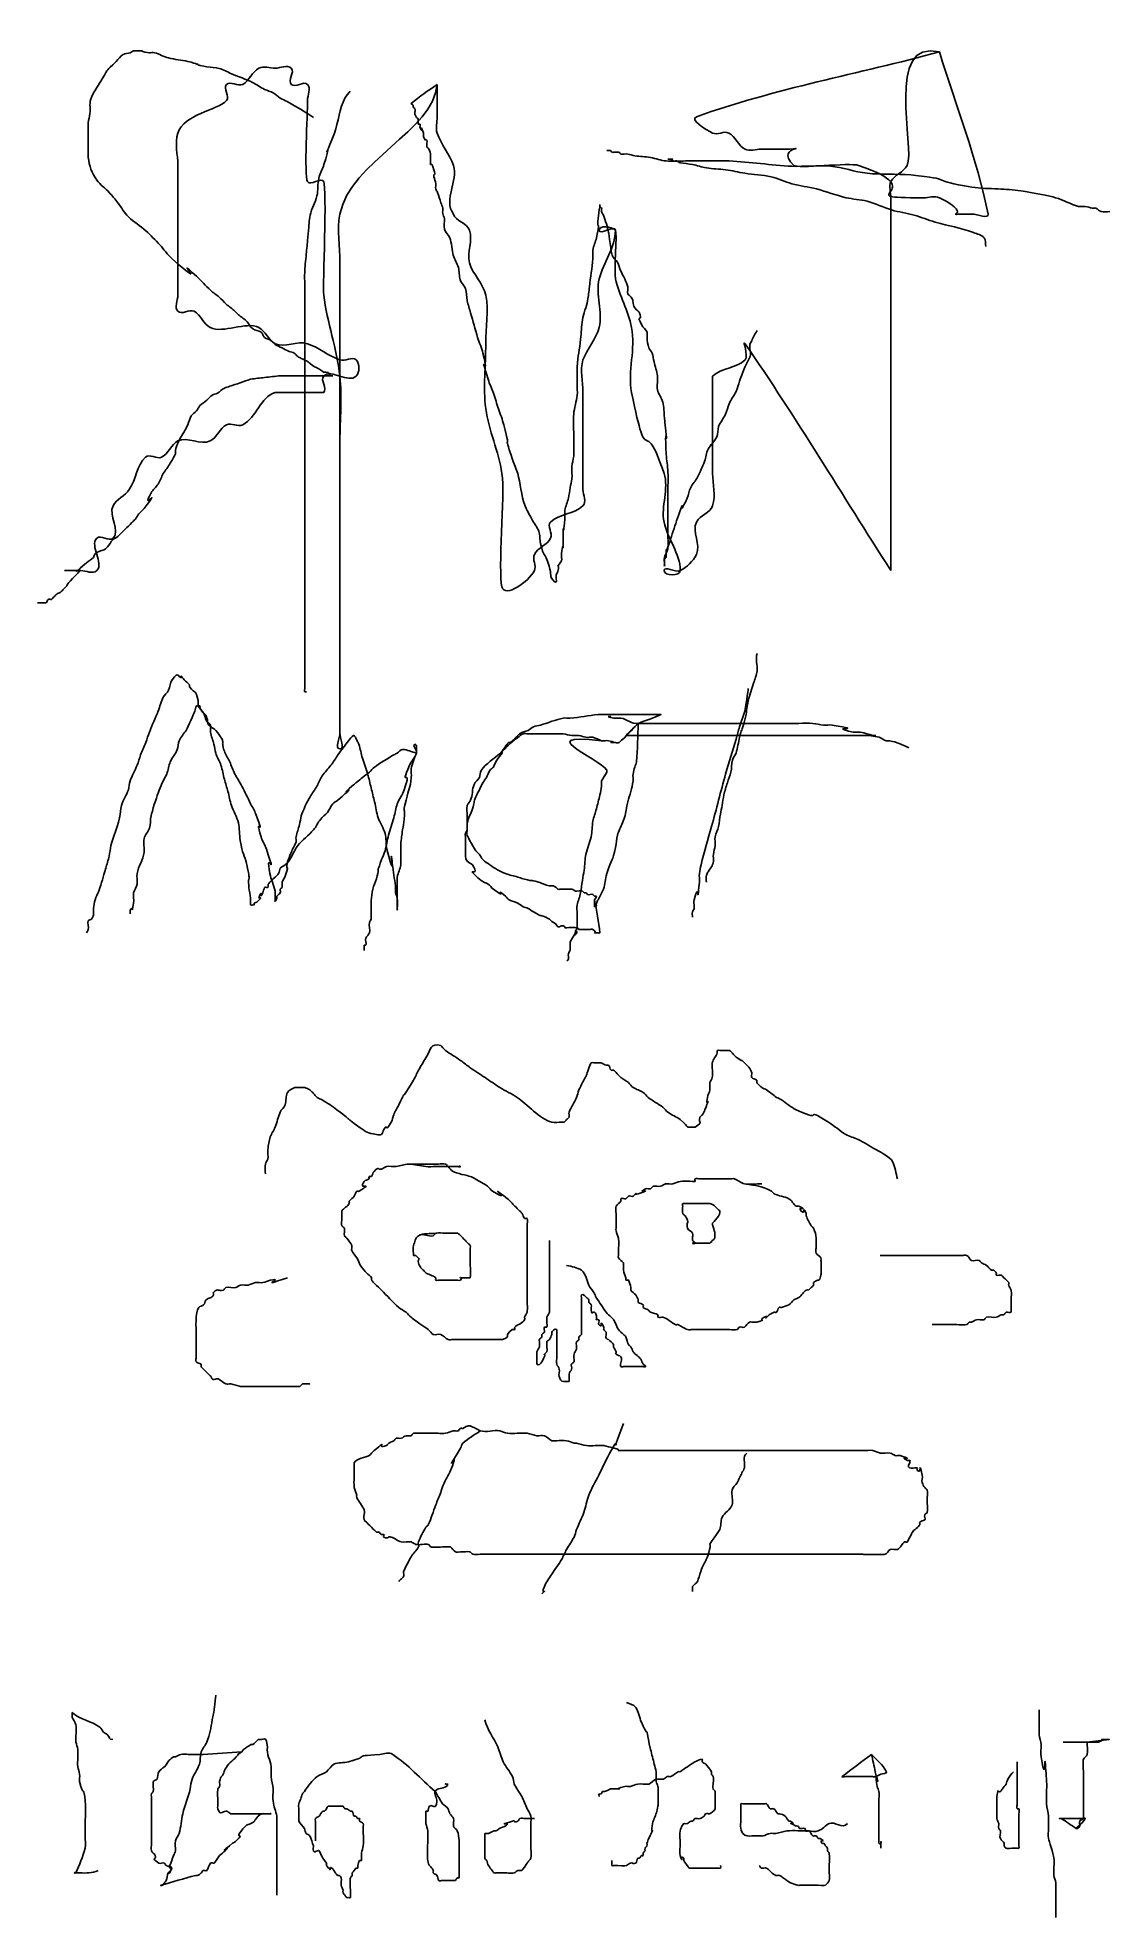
# Model space of a CAD drawing. Extents: x 12 to 154, y 536 to 784.
import ezdxf

# ---------------------------------------------------------------- set-up
doc = ezdxf.new("R2010")
doc.units = 0
doc.layers.add('Layer_1', color=7, linetype='CONTINUOUS')

msp = doc.modelspace()

# ---------------------------------------------------------------- linework, layer by layer
at = {"layer": 'Layer_1', "color": 7}
for points in [[(100.993674, 627.275256)], [(70.299309, 599.84625)]]:
    msp.add_lwpolyline(points, close=True, dxfattribs=at)
for points in [[(131.03551, 782.142857), (123.744436, 784.042818), (127.865027, 769.37332), (126.749795, 767.142859)], [(22.165906, 780.889192), (20.694098, 779.417376), (21.291435, 780.201383), (20.318746, 778.580235)], [(23.089493, 781.812774), (22.720292, 781.582034), (22.473774, 781.197052), (22.165906, 780.889192)], [(24.013074, 782.043656), (23.712024, 781.943309), (23.358594, 781.980953), (23.089493, 781.812774)], [(24.474864, 782.274566), (24.307903, 782.23284), (24.176341, 782.098081), (24.013074, 782.043656)], [(24.936661, 782.274566), (24.782712, 782.274566), (24.624204, 782.311898), (24.474864, 782.274566)], [(26.552925, 782.043656), (24.54465, 782.330553), (26.573051, 782.274566), (24.936661, 782.274566)], [(27.245611, 782.043656), (27.021617, 782.099668), (26.781503, 782.011001), (26.552925, 782.043656)], [(29.092779, 781.350968), (28.45482, 781.510445), (27.883568, 781.884167), (27.245611, 782.043656)], [(31.63263, 780.889178), (30.780113, 781.102315), (29.945296, 781.137833), (29.092779, 781.350968)], [(34.172484, 780.19649), (31.776316, 780.595852), (34.338396, 780.212648), (31.63263, 780.889178)], [(45.321225, 780.000001), (44.816148, 780.505075), (43.892651, 780.000001), (43.178366, 780.000001)], [(98.892652, 773.57143), (109.335342, 777.300962), (120.321224, 779.285716), (131.03551, 782.142857)], [(131.03551, 782.142857), (133.178366, 775.000001), (136.001574, 768.026832), (137.464081, 760.714288)], [(20.318746, 778.580235), (20.087864, 778.195409), (19.856957, 777.810583), (19.626052, 777.425757)], [(35.788757, 779.96558), (35.265467, 780.115079), (34.709304, 780.107), (34.172484, 780.19649)], [(37.40502, 779.272895), (36.863963, 779.498334), (36.352349, 779.804552), (35.788757, 779.96558)], [(38.892654, 777.857142), (38.253776, 777.537706), (37.254872, 778.362219), (36.749795, 777.857142)], [(40.175768, 778.118414), (39.409988, 778.501307), (38.232969, 778.927918), (37.40502, 779.272895)], [(41.03551, 780.000001), (40.132001, 779.548246), (39.79616, 778.308897), (38.892654, 777.857142)], [(41.79204, 777.194833), (41.237042, 777.472345), (40.730774, 777.840914), (40.175768, 778.118414)], [(43.178366, 780.000001), (42.464081, 780.000001), (41.674385, 780.319437), (41.03551, 780.000001)], [(45.321225, 777.857142), (44.816148, 778.362219), (45.826299, 779.494924), (45.321225, 780.000001)], [(47.464081, 777.857142), (46.959004, 778.362219), (45.826299, 777.352068), (45.321225, 777.857142)], [(18.933369, 776.271277), (18.518783, 775.234814), (18.808588, 775.0235), (18.702459, 773.962322)], [(19.626052, 777.425757), (19.39517, 777.040931), (19.100041, 776.687961), (18.933369, 776.271277)], [(36.749795, 775.714286), (35.437136, 774.401627), (31.141712, 773.890036), (30.321224, 771.428571)], [(36.749795, 777.857142), (36.244718, 777.352068), (37.254872, 776.219363), (36.749795, 775.714286)], [(42.946523, 776.733041), (42.584204, 776.934329), (42.162758, 777.009475), (41.79204, 777.194833)], [(43.870102, 776.040355), (43.543772, 776.244308), (43.282922, 776.546152), (42.946523, 776.733041)], [(44.793683, 775.578563), (44.491516, 775.743369), (44.16198, 775.857917), (43.870102, 776.040355)], [(48.257124, 773.500501), (46.74219, 774.447333), (46.306763, 774.753248), (44.793683, 775.578563)], [(47.464081, 765), (47.008706, 765.910746), (47.464081, 773.918569), (47.464081, 775.714286)], [(47.464081, 775.714286), (47.464081, 776.428571), (47.969158, 777.352068), (47.464081, 777.857142)], [(52.413239, 776.040355), (51.674318, 774.710297), (51.543765, 772.884142), (51.027871, 771.42244)], [(64.606944, 777.857145), (64.176236, 771.706497), (53.150624, 767.718434), (51.749796, 760.714285)], [(53.105924, 776.963937), (52.875043, 776.656077), (52.600133, 776.376754), (52.413239, 776.040355)], [(61.187491, 775.34767), (62.259803, 776.269196), (63.467266, 777.020655), (64.607153, 777.857148)], [(64.606944, 773.57143), (64.606944, 775.000001), (64.606944, 776.428571), (64.606944, 777.857145)], [(18.702459, 773.962322), (18.663398, 773.571821), (18.514891, 773.197889), (18.471577, 772.807844)], [(61.418373, 775.11676), (61.369702, 775.21413), (61.104926, 775.276719), (61.187491, 775.34767)], [(61.418373, 774.885878), (61.38396, 774.954731), (61.452814, 775.047935), (61.418373, 775.11676)], [(61.880165, 773.500516), (61.392597, 774.23186), (61.840706, 774.080569), (61.649283, 774.654996)], [(61.649283, 774.654996), (61.61487, 774.758262), (61.467072, 774.788536), (61.418373, 774.885878)], [(62.111047, 773.269605), (62.076634, 773.372872), (61.940514, 773.409949), (61.880165, 773.500516)], [(62.111047, 772.57692), (62.110831, 772.577141), (62.111392, 773.268559), (62.111047, 773.269605)], [(62.803718, 771.42244), (62.246228, 773.094915), (62.870332, 771.058409), (62.341929, 772.115128)], [(64.606944, 771.428574), (64.381079, 772.106202), (64.606944, 772.857145), (64.606944, 773.57143)], [(101.035511, 771.428574), (100.132002, 771.880326), (97.941351, 773.231678), (98.892652, 773.57143)], [(18.471577, 772.807844), (18.437618, 772.501864), (18.471577, 772.192123), (18.471577, 771.88426)], [(18.471577, 771.88426), (18.471577, 771.268538), (18.471577, 770.652816), (18.471577, 770.037095)], [(30.321224, 771.428571), (29.869469, 770.07331), (30.321224, 768.57143), (30.321224, 767.142856)], [(51.027871, 771.42244), (48.879164, 766.050695), (51.062907, 771.8115), (49.642492, 767.266319)], [(62.341929, 772.57692), (62.287475, 772.631345), (62.165443, 772.522495), (62.111047, 772.57692)], [(62.341929, 772.115128), (62.273075, 772.252807), (62.450779, 772.468075), (62.341929, 772.57692)], [(62.803718, 770.96065), (62.755047, 771.106691), (62.852389, 771.27641), (62.803718, 771.42244)], [(63.0346, 770.498858), (62.957639, 770.65278), (62.858143, 770.79738), (62.803718, 770.96065)], [(63.265482, 770.498858), (63.231069, 770.567712), (63.11156, 770.498858), (63.0346, 770.498858)], [(63.265482, 769.575277), (63.192971, 769.720411), (63.338077, 770.353736), (63.265482, 770.498858)], [(66.749797, 767.142859), (66.244717, 768.658088), (65.112015, 769.913342), (64.606944, 771.428574)], [(103.178367, 771.428574), (102.539492, 771.74801), (101.674386, 771.109135), (101.035511, 771.428574)], [(105.321226, 769.285715), (104.417717, 769.73747), (104.081876, 770.976819), (103.178367, 771.428574)], [(18.471577, 768.882617), (18.471577, 768.651735), (18.442919, 768.419042), (18.471577, 768.189929)], [(18.471577, 770.037095), (18.471577, 769.652269), (18.471577, 769.267443), (18.471577, 768.882617)], [(18.471577, 768.189929), (18.612006, 767.066641), (18.922501, 766.147674), (19.626052, 765.188283)], [(63.496363, 769.344367), (63.447693, 769.441708), (63.314152, 769.477907), (63.265482, 769.575277)], [(63.727274, 767.497201), (63.727274, 768.156664), (63.808458, 768.7202), (63.496363, 769.344367)], [(64.189066, 766.573617), (63.684578, 768.087068), (63.727274, 766.77893), (63.727274, 767.497201)], [(87.278488, 769.113488), (87.201527, 769.113488), (87.124567, 769.113488), (87.047606, 769.113488)], [(87.50937, 769.113488), (87.440516, 769.1479), (87.355449, 769.113488), (87.278488, 769.113488)], [(87.74028, 768.882577), (87.64291, 768.931248), (87.60674, 769.064788), (87.50937, 769.113488)], [(87.971162, 768.882577), (87.894201, 768.882577), (87.809105, 768.848165), (87.74028, 768.882577)], [(88.663844, 768.882577), (88.439851, 768.93859), (88.202055, 768.882577), (87.971162, 768.882577)], [(88.894755, 768.651695), (88.78803, 768.672955), (88.769463, 768.856187), (88.663844, 768.882577)], [(89.818342, 768.651695), (89.51286, 768.689878), (89.196639, 768.591317), (88.894755, 768.651695)], [(90.741923, 768.420785), (90.428278, 768.469031), (90.133223, 768.612322), (89.818342, 768.651695)], [(92.819985, 768.189903), (92.132518, 768.30448), (91.430768, 768.314826), (90.741923, 768.420785)], [(94.898044, 767.728114), (94.191982, 767.798725), (93.519913, 768.073249), (92.819985, 768.189903)], [(95.821642, 767.728097), (94.80242, 768.067838), (96.660524, 767.959007), (95.128954, 767.959007)], [(107.464082, 769.285715), (106.749797, 769.285715), (105.960101, 768.966276), (105.321226, 769.285715)], [(109.606938, 769.285715), (108.892653, 769.285715), (108.178367, 769.285715), (107.464082, 769.285715)], [(111.749797, 767.142859), (108.892653, 770), (115.321224, 769.285715), (109.606938, 769.285715)], [(30.321224, 767.142856), (30.321224, 762.142856), (30.321224, 757.142858), (30.321224, 752.142858)], [(49.606937, 765), (49.287501, 765.638875), (47.78352, 764.361125), (47.464081, 765)], [(49.642492, 767.266319), (49.446363, 766.638666), (49.092457, 766.061082), (48.949807, 765.419151)], [(64.189066, 765.650038), (64.086452, 766.163135), (64.496925, 765.650038), (64.189066, 766.573617)], [(64.419948, 764.726451), (64.375104, 765.040595), (64.251286, 765.338862), (64.189066, 765.650038)], [(66.749797, 760.714288), (65.394533, 762.637212), (67.42743, 765.109962), (66.749797, 767.142859)], [(97.437898, 767.728114), (96.59128, 767.728114), (95.740461, 767.643868), (94.898044, 767.728114)], [(96.283434, 767.728097), (96.134105, 767.765429), (95.967675, 767.679426), (95.821642, 767.728097)], [(96.745224, 767.497215), (96.577214, 767.534547), (96.450395, 767.686371), (96.283434, 767.728097)], [(98.361493, 767.266305), (97.827837, 767.373029), (97.27649, 767.379152), (96.745224, 767.497215)], [(100.208645, 767.728114), (99.285063, 767.728114), (98.361479, 767.728114), (97.437898, 767.728114)], [(100.208659, 766.804513), (99.581754, 766.903499), (98.98384, 767.141836), (98.361493, 767.266305)], [(103.210288, 767.728114), (102.21048, 767.766552), (101.209192, 767.728114), (100.208645, 767.728114)], [(102.748513, 766.573631), (101.906198, 766.688491), (101.048366, 766.671936), (100.208659, 766.804513)], [(105.288364, 766.111842), (104.437874, 766.242689), (103.601117, 766.457368), (102.748513, 766.573631)], [(111.522532, 767.035426), (108.744922, 767.158875), (105.988586, 767.621256), (103.210288, 767.728114)], [(108.751799, 765.650052), (107.61484, 765.902704), (106.439516, 765.934739), (105.288364, 766.111842)], [(111.522546, 764.726465), (110.582478, 764.979571), (109.702157, 765.43886), (108.751799, 765.650052)], [(116.602237, 767.035426), (114.916283, 767.192267), (113.214098, 766.960251), (111.522532, 767.035426)], [(120.321224, 767.142859), (119.139812, 767.536662), (112.207935, 766.684715), (111.749797, 767.142859)], [(121.451046, 766.111844), (119.815353, 766.289633), (118.240495, 766.883032), (116.602237, 767.035426)], [(128.892654, 762.857141), (118.502206, 762.857141), (130.589793, 763.720002), (120.321224, 767.142859)], [(127.223439, 765.880963), (125.306048, 766.059318), (123.365441, 765.90364), (121.451046, 766.111844)], [(126.749795, 767.142859), (126.298043, 766.23935), (125.058694, 765.903506), (124.606939, 764.999997)], [(135.304787, 764.26469), (129.506845, 765.170615), (133.233676, 765.321866), (127.223439, 765.880963)], [(19.626052, 765.188283), (20.076625, 764.573876), (20.725532, 764.131878), (21.242324, 763.572019)], [(21.242324, 763.572019), (21.650057, 763.130313), (22.025424, 762.659314), (22.396808, 762.18664)], [(48.718925, 763.110198), (48.510266, 762.233839), (48.003993, 761.446701), (47.795338, 760.570347)], [(48.949807, 765.419151), (48.781996, 764.66408), (48.898046, 763.862652), (48.718925, 763.110198)], [(49.606937, 749.999999), (49.459706, 751.177913), (50.06266, 764.088557), (49.606937, 765)], [(64.419948, 764.033766), (64.37465, 764.260169), (64.452574, 764.497879), (64.419948, 764.726451)], [(64.65083, 763.571976), (64.590367, 763.733098), (64.45368, 763.865008), (64.419948, 764.033766)], [(65.112619, 762.186597), (64.958698, 762.648389), (64.821747, 763.116194), (64.65083, 763.571976)], [(114.755085, 764.03378), (113.688071, 764.309137), (112.586632, 764.439979), (111.522546, 764.726465)], [(118.680313, 762.879305), (117.35456, 763.199308), (116.07565, 763.692987), (114.755085, 764.03378)], [(124.606939, 764.999997), (124.2875, 764.361125), (124.606939, 763.571426), (124.606939, 762.857141)], [(131.03551, 762.857141), (130.396635, 763.176583), (129.606939, 762.857141), (128.892654, 762.857141)], [(138.768222, 764.03378), (137.614122, 764.116211), (136.447957, 764.086051), (135.304787, 764.26469)], [(141.769865, 763.802898), (140.774111, 763.927367), (139.769175, 763.96229), (138.768222, 764.03378)], [(146.387778, 762.879319), (145.704538, 763.096708), (142.297733, 763.736913), (141.769865, 763.802898)], [(22.396808, 762.18664), (22.872317, 761.581451), (23.237955, 760.883703), (23.782178, 760.33948)], [(47.795338, 760.570347), (47.748906, 760.375494), (47.33873, 755.778515), (47.333546, 755.721539)], [(51.749796, 760.714285), (51.329546, 758.613042), (51.749796, 756.42857), (51.749796, 754.285714)], [(65.343501, 761.493912), (65.303447, 761.733978), (65.18958, 761.955704), (65.112619, 762.186597)], [(65.343501, 760.801229), (65.305545, 761.028993), (65.381457, 761.266159), (65.343501, 761.493912)], [(65.574383, 760.108535), (65.547454, 760.350444), (65.383498, 760.561152), (65.343501, 760.801229)], [(68.892653, 758.571432), (68.573214, 759.529746), (67.069239, 759.755974), (66.749797, 760.714288)], [(85.893086, 760.108535), (85.685788, 758.035587), (86.303075, 760.559474), (85.662204, 757.568684)], [(86.123968, 761.955704), (86.123968, 760.688796), (86.149196, 762.670559), (85.893086, 760.108535)], [(86.123968, 761.724822), (86.089555, 761.793676), (86.123968, 762.032682), (86.123968, 761.955704)], [(86.354878, 761.032137), (86.354878, 762.08324), (86.463729, 761.04546), (86.123968, 761.724822)], [(86.58576, 760.570347), (86.521867, 760.730136), (86.396604, 760.865173), (86.354878, 761.032137)], [(87.278454, 758.26139), (87.153106, 758.95073), (86.850473, 759.908571), (86.58576, 760.570347)], [(121.45106, 762.417507), (120.546933, 762.660918), (119.590495, 762.659586), (118.680313, 762.879305)], [(124.683599, 761.263033), (123.586571, 761.588076), (122.555889, 762.120057), (121.45106, 762.417507)], [(124.606939, 762.857141), (124.606939, 762.142859), (124.606939, 761.428573), (124.606939, 760.714288)], [(124.606939, 760.714288), (124.606939, 757.142855), (124.606939, 753.571429), (124.606939, 749.999996)], [(127.685245, 760.570347), (126.69643, 760.847207), (125.668137, 760.971319), (124.683599, 761.263033)], [(130.455992, 759.64676), (129.521392, 759.919368), (128.62273, 760.307848), (127.685245, 760.570347)], [(135.321225, 760.714288), (130.295843, 760.714288), (136.331376, 760.209208), (131.03551, 762.857141)], [(137.464081, 760.714288), (137.604169, 760.01387), (136.03551, 760.714288), (135.321225, 760.714288)], [(149.389421, 761.724836), (148.36098, 762.027318), (147.409316, 762.554285), (146.387778, 762.879319)], [(150.313005, 761.724836), (150.007521, 761.763019), (149.684774, 761.637983), (149.389421, 761.724836)], [(151.236587, 761.493926), (150.923571, 761.54614), (150.627892, 761.685463), (150.313005, 761.724836)], [(151.698379, 761.493926), (151.555456, 761.551072), (151.388425, 761.468698), (151.236587, 761.493926)], [(152.391067, 761.032137), (152.121861, 761.099403), (151.956034, 761.390861), (151.698379, 761.493926)], [(153.545545, 761.032137), (153.160719, 761.032137), (152.764401, 760.938792), (152.391067, 761.032137)], [(23.782178, 760.33948), (24.47913, 759.642528), (25.354463, 759.147131), (26.091136, 758.492314)], [(26.091136, 758.492314), (26.741948, 757.913808), (27.342751, 757.280404), (27.938305, 756.645146)], [(65.574383, 758.723165), (65.45289, 759.168689), (65.625378, 759.649572), (65.574383, 760.108535)], [(66.267077, 757.568684), (66.084809, 757.97879), (65.692471, 758.290198), (65.574383, 758.723165)], [(68.892653, 754.285714), (68.546174, 755.671632), (69.344408, 757.216168), (68.892653, 758.571432)], [(88.178369, 758.571432), (87.673289, 759.076506), (86.035507, 759.285717), (86.035507, 758.571432)], [(86.035507, 758.571432), (86.035507, 757.857146), (88.178369, 759.285717), (88.178369, 758.571432)], [(88.178369, 758.571432), (88.178369, 756.312659), (86.583345, 754.334186), (86.035507, 752.142861)], [(87.740243, 755.259746), (87.665834, 755.445728), (87.28962, 758.199966), (87.278454, 758.26139)], [(88.178369, 752.142861), (87.983912, 752.920671), (88.440857, 758.308941), (88.178369, 758.571432)], [(135.535697, 758.26139), (133.715305, 758.944032), (132.347117, 759.095181), (130.455992, 759.64676)], [(136.921071, 757.568699), (136.581086, 757.957258), (136.01912, 758.0801), (135.535697, 758.26139)], [(27.938305, 756.645146), (28.497869, 756.048274), (28.938849, 755.336741), (29.554569, 754.797977)], [(29.554569, 754.797977), (35.020599, 750.015207), (29.219723, 755.782002), (32.787113, 752.489022)], [(47.333546, 755.721539), (47.256585, 754.874915), (47.145098, 754.030729), (47.102664, 753.181685)], [(66.728866, 755.259732), (66.556633, 755.819487), (66.536393, 756.962728), (66.267077, 757.568684)], [(85.200412, 755.952418), (85.137114, 755.572827), (85.229892, 755.181629), (85.200412, 754.797935)], [(85.662204, 757.568684), (85.544793, 757.020807), (85.292529, 756.505108), (85.200412, 755.952418)], [(137.151952, 756.414221), (137.074992, 756.799047), (137.179449, 757.273354), (136.921071, 757.568699)], [(47.102664, 753.181685), (47.068081, 752.489861), (47.102664, 751.796308), (47.102664, 751.103623)], [(51.749796, 754.285714), (51.749796, 752.142858), (51.749796, 749.999999), (51.749796, 747.857143)], [(67.421551, 753.64346), (67.260515, 754.207055), (66.901246, 754.699499), (66.728866, 755.259732)], [(67.652433, 752.027187), (67.480342, 752.543487), (67.57105, 753.12017), (67.421551, 753.64346)], [(71.035509, 749.999996), (70.722278, 751.566178), (69.280027, 752.736215), (68.892653, 754.285714)], [(85.200412, 754.797935), (85.105225, 753.560572), (84.892552, 752.335047), (84.738623, 751.103609)], [(88.432929, 754.336159), (88.24604, 754.672558), (87.883163, 754.902439), (87.740243, 755.259746)], [(88.894718, 753.181685), (88.726397, 753.560427), (88.634214, 753.973849), (88.432929, 754.336159)], [(89.818305, 751.103623), (89.666198, 751.788065), (89.178525, 752.543127), (88.894718, 753.181685)], [(30.321224, 752.142858), (30.321224, 751.428573), (30.321224, 750.714284), (30.321224, 749.999999)], [(32.787113, 752.489022), (33.426947, 751.898404), (33.994434, 751.232477), (34.634273, 750.641862)], [(34.634273, 750.641862), (34.996402, 750.307592), (35.420414, 750.045685), (35.788757, 749.718272)], [(47.102664, 751.103623), (47.102664, 748.640735), (47.102664, 746.177848), (47.102664, 743.71496)], [(68.345116, 750.872713), (68.203213, 751.298465), (67.794347, 751.601443), (67.652433, 752.027187)], [(68.575997, 749.25644), (68.46196, 749.788588), (68.517207, 750.356413), (68.345116, 750.872713)], [(84.738623, 751.103609), (84.661662, 750.487887), (84.635555, 749.863647), (84.507741, 749.25644)], [(86.035507, 752.142861), (85.531311, 750.12605), (86.539711, 747.731089), (86.035507, 745.714287)], [(90.321225, 745.714287), (89.878246, 747.929194), (88.726201, 749.951532), (88.178369, 752.142861)], [(89.818305, 750.180042), (89.720963, 750.472101), (89.885061, 750.803091), (89.818305, 751.103623)], [(30.321224, 749.999999), (30.321224, 749.285714), (29.816147, 748.36222), (30.321224, 747.857143)], [(30.321224, 747.857143), (30.826301, 747.352066), (31.825205, 748.176582), (32.46408, 747.857143)], [(35.788757, 749.718272), (36.114157, 749.429028), (36.404476, 749.102553), (36.712335, 748.794694)], [(36.712335, 748.794694), (37.097161, 748.486834), (37.492642, 748.191835), (37.866818, 747.871112)], [(51.749796, 739.285713), (51.347585, 742.905595), (50.058692, 746.385968), (49.606937, 749.999999)], [(69.037795, 747.640176), (68.883874, 748.178932), (68.693403, 748.708566), (68.575997, 749.25644)], [(71.035509, 743.571434), (71.035509, 745.714287), (71.455762, 747.898761), (71.035509, 749.999996)], [(84.507741, 749.25644), (84.326947, 748.397727), (83.97203, 747.579974), (83.815047, 746.716589)], [(90.280094, 749.718244), (90.149474, 749.892404), (89.887141, 749.973532), (89.818305, 750.180042)], [(90.741886, 748.332876), (90.313569, 748.903963), (90.708409, 749.147156), (90.280094, 749.718244)], [(91.434572, 747.409295), (91.294852, 747.968179), (91.0869, 747.872855), (90.741886, 748.332876)], [(124.606939, 749.999996), (124.606939, 737.857145), (124.606939, 725.714286), (124.606939, 713.571432)], [(32.46408, 747.857143), (33.367589, 747.405388), (33.70343, 746.166039), (34.606939, 745.714287)], [(34.606939, 745.714287), (36.321225, 744.857144), (39.321224, 746.57143), (41.03551, 745.714287)], [(37.866818, 747.871112), (38.032106, 747.729437), (38.163322, 747.55099), (38.328608, 747.409323)], [(38.328608, 747.409323), (38.702784, 747.0886), (39.134611, 746.834207), (39.483082, 746.485736)], [(39.483082, 746.485736), (39.755208, 746.21361), (39.867908, 745.79305), (40.175768, 745.562157)], [(41.03551, 745.714287), (41.939016, 745.262532), (42.27486, 744.023183), (43.178366, 743.571428)], [(51.749796, 747.857143), (51.749796, 738.571428), (51.749796, 729.285715), (51.749796, 720)], [(69.961374, 744.407632), (69.627124, 745.477251), (69.345655, 746.56266), (69.037795, 747.640176)], [(83.815047, 746.716589), (83.662968, 745.880196), (83.67802, 745.021647), (83.584165, 744.176735)], [(86.035507, 745.714287), (85.648133, 744.164779), (84.397734, 742.943803), (83.892654, 741.428569)], [(90.321225, 737.14286), (89.760892, 739.944516), (90.881558, 742.912625), (90.321225, 745.714287)], [(91.665482, 746.023918), (90.862376, 747.630133), (91.694055, 746.371474), (91.434572, 747.409295)], [(92.35817, 745.100337), (92.206573, 745.454044), (91.837582, 745.679721), (91.665482, 746.023918)], [(40.175768, 745.562157), (40.50735, 745.313474), (40.992982, 745.341253), (41.330251, 745.100365)], [(41.330251, 745.100365), (41.556059, 744.939074), (41.578849, 744.585327), (41.79204, 744.407674)], [(41.79204, 744.407674), (42.056456, 744.187309), (42.429234, 744.136795), (42.715621, 743.945885)], [(42.715621, 743.945885), (42.896755, 743.825129), (42.99628, 743.604843), (43.177419, 743.484093)], [(43.177419, 743.484093), (43.463806, 743.293179), (43.793138, 743.176233), (44.100998, 743.022303)], [(43.178366, 743.571428), (44.456119, 742.932553), (46.10882, 744.023183), (47.464081, 743.571428)], [(47.102664, 743.71496), (47.102664, 735.787542), (47.102664, 727.860127), (47.102664, 719.932708)], [(47.464081, 743.571428), (48.97931, 743.066354), (50.234567, 741.933646), (51.749796, 741.428572)], [(71.346753, 738.866135), (69.944471, 743.35343), (71.667992, 738.273852), (70.654059, 742.329575)], [(70.654059, 742.329575), (70.476979, 743.037928), (70.17916, 743.710717), (69.961374, 744.407632)], [(71.035509, 734.999998), (70.681124, 737.83508), (71.035509, 740.714284), (71.035509, 743.571434)], [(83.584165, 744.176735), (83.416042, 742.663641), (83.206757, 742.085677), (83.122376, 740.48241)], [(92.35817, 744.407646), (92.332658, 744.637139), (92.449134, 744.88811), (92.35817, 745.100337)], [(92.58908, 743.022275), (92.441027, 743.46641), (92.409874, 743.942353), (92.35817, 744.407646)], [(105.321226, 743.571434), (104.914647, 744.158713), (105.8263, 741.933649), (105.321226, 741.428569)], [(124.606939, 713.571432), (118.178368, 723.57143), (112.088041, 733.797139), (105.321226, 743.571434)], [(106.211934, 743.945856), (105.665369, 743.31614), (106.181291, 742.535354), (105.981024, 741.867792)], [(106.904619, 745.331233), (106.673737, 744.869443), (106.388374, 744.431068), (106.211934, 743.945856)], [(44.100998, 743.022303), (44.408857, 742.868382), (44.708213, 742.696098), (45.024579, 742.560514)], [(45.024579, 742.560514), (45.248289, 742.464618), (45.508567, 742.454838), (45.71727, 742.329632)], [(45.71727, 742.329632), (45.903932, 742.217635), (46.004902, 741.998455), (46.17906, 741.867834)], [(46.17906, 741.867834), (46.316738, 741.764568), (46.486919, 741.713913), (46.640852, 741.636952)], [(46.640852, 741.636952), (46.948711, 741.483031), (47.269284, 741.352252), (47.56443, 741.17516)], [(47.56443, 741.17516), (47.657775, 741.119148), (47.70826, 741.009589), (47.79534, 740.944278)], [(47.79534, 740.944278), (48.930066, 740.09323), (48.054484, 740.788798), (48.949821, 740.251593)], [(51.749796, 741.428572), (52.427426, 741.202679), (53.387578, 741.933646), (53.892652, 741.428572)], [(53.892652, 741.428572), (54.397729, 740.923495), (54.397729, 739.79079), (53.892652, 739.285713)], [(83.892654, 741.428569), (83.440896, 740.073314), (83.892654, 738.571431), (83.892654, 737.14286)], [(93.050872, 742.32959), (92.953446, 742.589413), (92.676832, 742.75901), (92.58908, 743.022275)], [(93.281754, 741.175106), (93.193512, 741.557503), (93.188665, 741.962129), (93.050872, 742.32959)], [(93.743546, 739.327941), (93.664828, 739.957714), (93.424467, 740.556689), (93.281754, 741.175106)], [(105.321226, 741.428569), (104.191841, 740.29919), (102.164896, 740.415104), (101.035511, 739.285716)], [(105.981024, 741.867792), (105.832658, 741.373274), (105.491716, 740.956978), (105.288335, 740.482424)], [(38.559526, 738.404425), (38.097737, 738.250503), (37.635939, 738.096565), (37.174147, 737.942635)], [(39.944897, 738.866214), (39.468932, 738.764223), (39.021316, 738.558354), (38.559526, 738.404425)], [(41.792063, 739.097096), (41.175802, 739.024586), (40.551639, 738.996211), (39.944897, 738.866214)], [(43.870124, 739.328006), (43.17438, 739.287045), (42.484238, 739.178535), (41.792063, 739.097096)], [(45.717293, 739.328006), (45.101565, 739.328006), (44.48478, 739.364148), (43.870124, 739.328006)], [(50.796998, 739.328006), (49.103762, 739.328006), (47.410523, 739.328006), (45.717293, 739.328006)], [(48.949821, 740.251593), (49.790625, 739.747106), (49.341691, 739.789804), (49.873402, 739.789804)], [(49.606937, 739.285713), (49.101863, 738.780639), (50.112014, 737.647934), (49.606937, 737.142857)], [(53.892652, 739.285713), (52.8825, 738.275562), (50.617091, 740.295867), (49.606937, 739.285713)], [(49.873402, 739.789804), (50.461761, 739.789804), (50.181157, 739.520484), (50.566088, 739.328006)], [(50.566088, 739.328006), (50.634941, 739.293565), (50.873956, 739.328006), (50.796998, 739.328006)], [(51.749796, 730.714286), (51.749796, 733.571427), (52.065315, 736.446047), (51.749796, 739.285713)], [(72.039438, 737.018969), (71.820575, 737.639076), (71.542894, 738.238484), (71.346753, 738.866135)], [(83.122376, 740.48241), (83.081954, 739.713815), (83.122376, 738.943101), (83.122376, 738.173452)], [(83.122376, 738.173452), (83.122376, 737.71166), (83.176291, 737.246707), (83.122376, 736.788073)], [(93.743546, 737.480781), (93.622791, 738.084546), (93.819912, 738.716975), (93.743546, 739.327941)], [(101.035511, 739.285716), (100.949281, 739.199486), (101.035511, 731.501226), (101.035511, 730.714289)], [(104.595647, 738.635255), (104.431918, 738.176839), (104.337836, 737.691851), (104.133858, 737.249885)], [(105.288335, 740.482424), (105.029306, 739.877998), (104.81682, 739.254538), (104.595647, 738.635255)], [(34.172507, 736.095467), (33.880329, 735.845026), (33.52104, 735.674899), (33.248925, 735.402781)], [(34.865192, 736.788152), (34.593491, 736.607018), (34.420433, 736.307972), (34.172507, 736.095467)], [(35.557883, 737.019062), (35.34656, 736.898306), (35.067705, 736.923166), (34.865192, 736.788152)], [(36.481465, 737.711753), (36.147339, 737.520812), (35.892, 737.20999), (35.557883, 737.019062)], [(37.174147, 737.942635), (36.943265, 737.865675), (36.692785, 737.832481), (36.481465, 737.711753)], [(43.178366, 737.142857), (41.261737, 736.503982), (40.69967, 733.760651), (38.892654, 732.857142)], [(49.606937, 737.142857), (49.604893, 737.140813), (43.18808, 737.145975), (43.178366, 737.142857)], [(72.732124, 734.940913), (72.501242, 735.633598), (72.282444, 736.330439), (72.039438, 737.018969)], [(83.122376, 736.788073), (83.021831, 735.93347), (82.74217, 735.104849), (82.660586, 734.248222)], [(83.892654, 737.14286), (83.892654, 734.285713), (83.892654, 731.428571), (83.892654, 728.571433)], [(94.60694, 726.428571), (91.749796, 734.999998), (92.550739, 725.995287), (90.321225, 737.14286)], [(94.436235, 735.864508), (94.294077, 736.433158), (93.8585, 736.906011), (93.743546, 737.480781)], [(94.667117, 733.786444), (94.597753, 734.47994), (94.605265, 735.188369), (94.436235, 735.864508)], [(103.210274, 735.633612), (103.006293, 735.191646), (102.952463, 734.690203), (102.748484, 734.248236)], [(104.133858, 737.249885), (103.873836, 736.686476), (103.470307, 736.197012), (103.210274, 735.633612)], [(32.094442, 734.017405), (31.874786, 733.66594), (31.800983, 733.241682), (31.632653, 732.86293)], [(32.787136, 734.710099), (32.578081, 734.459233), (32.267506, 734.294313), (32.094442, 734.017405)], [(33.248925, 735.402781), (33.052711, 735.206567), (32.964789, 734.923278), (32.787136, 734.710099)], [(38.892654, 732.857142), (38.253776, 732.537706), (37.388673, 733.176581), (36.749795, 732.857142)], [(73.178371, 726.428571), (72.761873, 729.344047), (71.400801, 732.077668), (71.035509, 734.999998)], [(73.424806, 732.862851), (73.238995, 733.56897), (72.963017, 734.248222), (72.732124, 734.940913)], [(82.660586, 734.248222), (82.587623, 733.482037), (82.660586, 732.708921), (82.660586, 731.93927)], [(94.897998, 728.937635), (94.609307, 734.711511), (95.286552, 727.591955), (94.667117, 733.786444)], [(102.748484, 734.248236), (102.488462, 733.684836), (102.047652, 733.211121), (101.8249, 732.631969)], [(30.321224, 730.714286), (29.417715, 730.262531), (29.081874, 729.023182), (28.178368, 728.57143)], [(30.478178, 730.784869), (29.332763, 728.035872), (30.766192, 730.256074), (29.323695, 727.783226)], [(34.606939, 730.714286), (33.329186, 730.075408), (31.598977, 731.353161), (30.321224, 730.714286)], [(31.170864, 731.939349), (30.952908, 731.54704), (30.650783, 731.199129), (30.478178, 730.784869)], [(31.632653, 732.86293), (31.492848, 732.548395), (31.338023, 732.240227), (31.170864, 731.939349)], [(36.749795, 732.857142), (35.846289, 732.40539), (35.510445, 731.166041), (34.606939, 730.714286)], [(51.749796, 704.999999), (51.749796, 713.571429), (51.749796, 722.142856), (51.749796, 730.714286)], [(74.579289, 728.244935), (73.092521, 732.705245), (74.599415, 728.398885), (73.424806, 732.862851)], [(82.660586, 731.93927), (82.660586, 731.246579), (82.660586, 730.553893), (82.660586, 729.861208)], [(101.59399, 731.246593), (101.316535, 730.645452), (100.735603, 730.222506), (100.439512, 729.630329)], [(101.035511, 730.714289), (101.035511, 729.285718), (101.035511, 727.857147), (101.035511, 726.428571)], [(101.8249, 732.631969), (101.656834, 732.195011), (101.790176, 731.671662), (101.59399, 731.246593)], [(26.035509, 728.57143), (24.906124, 727.442045), (24.778616, 725.614659), (23.892653, 724.285715)], [(28.178368, 728.57143), (27.53949, 728.251991), (26.540586, 729.076504), (26.035509, 728.57143)], [(75.271975, 726.39777), (75.095972, 727.03137), (74.787236, 727.621092), (74.579289, 728.244935)], [(82.660586, 728.706725), (82.618209, 728.240488), (82.465591, 727.788132), (82.429705, 727.321357)], [(82.660586, 729.861208), (82.660586, 729.476385), (82.695453, 729.089977), (82.660586, 728.706725)], [(83.892654, 728.571433), (83.892654, 727.142856), (83.892654, 725.714286), (83.892654, 724.285715)], [(95.128909, 726.628677), (95.085992, 727.400982), (94.936635, 728.165112), (94.897998, 728.937635)], [(100.439512, 729.630329), (100.18893, 729.129163), (100.131653, 728.552809), (99.97772, 728.014056)], [(28.400117, 726.397849), (28.139953, 725.951883), (27.984617, 725.448056), (27.707431, 725.012478)], [(29.323695, 727.783226), (29.044029, 727.303825), (28.679769, 726.877247), (28.400117, 726.397849)], [(73.178371, 711.42857), (72.622814, 713.650799), (73.595032, 723.511902), (73.178371, 726.428571)], [(76.195556, 722.241652), (75.763976, 723.392549), (75.585461, 725.269229), (75.271975, 726.39777)], [(82.429705, 725.705084), (82.397078, 725.313997), (82.269009, 724.936723), (82.198823, 724.55061)], [(82.429705, 727.321357), (82.388375, 726.784183), (82.474407, 726.241978), (82.429705, 725.705084)], [(94.60694, 719.999997), (94.186689, 722.101243), (95.28457, 724.395679), (94.60694, 726.428571)], [(95.128909, 724.781517), (95.128909, 725.397239), (95.163066, 726.013911), (95.128909, 726.628677)], [(99.054139, 725.935992), (98.792955, 725.446287), (98.378762, 725.047033), (98.130555, 724.550624)], [(99.97772, 728.014056), (99.669861, 727.321371), (99.410854, 726.604835), (99.054139, 725.935992)], [(101.035511, 726.428571), (101.035511, 725), (101.487266, 723.498117), (101.035511, 722.142859)], [(23.892653, 724.285715), (23.33232, 723.445217), (22.201549, 723.046365), (21.749794, 722.142856)], [(26.783844, 723.857995), (25.274792, 721.141699), (28.369877, 725.126088), (25.860263, 721.779939)], [(27.707431, 725.012478), (27.442845, 724.596707), (27.023176, 724.288796), (26.783844, 723.857995)], [(82.198823, 724.55061), (82.115059, 724.089997), (82.073191, 723.621404), (81.967912, 723.165231)], [(83.892654, 724.285715), (83.892654, 723.57143), (84.397734, 722.647933), (83.892654, 722.142859)], [(95.128909, 721.318079), (95.128909, 722.472559), (95.128909, 723.627034), (95.128909, 724.781517)], [(97.668765, 723.165245), (96.19367, 719.92004), (97.668403, 724.030106), (96.514285, 720.856287)], [(98.130555, 724.550624), (97.912854, 724.115239), (97.870192, 723.608382), (97.668765, 723.165245)], [(21.749794, 722.142856), (21.110919, 720.865103), (22.759948, 718.867295), (21.749794, 717.857144)], [(25.167577, 721.087248), (24.98993, 720.874083), (24.879135, 720.611252), (24.70578, 720.394563)], [(25.860263, 721.779939), (25.664332, 721.518698), (25.376618, 721.3381), (25.167577, 721.087248)], [(77.119143, 720.394483), (76.795189, 721.001894), (76.437272, 721.597079), (76.195556, 722.241652)], [(83.892654, 722.142859), (82.763266, 721.013474), (80.736321, 721.129385), (79.606942, 719.999997)], [(81.506115, 720.394483), (81.199304, 717.019537), (81.275233, 720.990465), (81.275233, 717.623736)], [(81.506115, 721.548958), (81.442817, 721.169368), (81.540981, 720.777725), (81.506115, 720.394483)], [(81.967912, 723.165231), (81.841912, 722.619269), (81.598238, 722.101657), (81.506115, 721.548958)], [(95.128909, 717.854647), (95.128909, 719.009121), (95.128909, 720.163602), (95.128909, 721.318079)], [(96.514285, 720.856287), (96.182578, 719.944087), (95.897917, 719.007185), (95.590704, 718.08554)], [(101.035511, 722.142859), (100.716072, 721.184539), (99.344407, 720.903506), (98.892652, 719.999997)], [(21.749794, 717.857144), (21.24472, 717.352067), (20.112015, 718.362218), (19.606938, 717.857144)], [(22.627726, 718.316501), (22.550766, 718.23954), (22.483896, 718.150929), (22.396844, 718.085619)], [(23.320412, 719.009186), (23.089501, 718.778276), (22.85862, 718.547394), (22.627726, 718.316501)], [(24.24399, 719.932774), (23.874129, 719.562912), (23.690273, 719.379057), (23.320412, 719.009186)], [(24.70578, 720.394563), (24.569802, 720.224569), (24.39792, 720.086703), (24.24399, 719.932774)], [(47.102664, 719.932708), (47.102664, 713.85245), (47.102664, 707.7722), (47.102664, 701.691951)], [(51.749796, 720), (51.749796, 713.571429), (51.749796, 707.142858), (51.749796, 700.714287)], [(78.042722, 718.778211), (77.834035, 719.362582), (77.411149, 719.846969), (77.119143, 720.394483)], [(78.273604, 717.161947), (78.151232, 717.692233), (78.225755, 718.26569), (78.042722, 718.778211)], [(79.606942, 719.999997), (79.101862, 719.494926), (79.926375, 718.496022), (79.606942, 717.857144)], [(96.749796, 713.571432), (96.749796, 715.830199), (95.049921, 717.785099), (94.60694, 719.999997)], [(98.892652, 719.999997), (98.253777, 718.722247), (99.53153, 716.992041), (98.892652, 715.714288)], [(19.606938, 717.857144), (18.596786, 716.84699), (20.617089, 714.58158), (19.606938, 713.571429)], [(19.395196, 715.776661), (19.260805, 715.669143), (19.286005, 715.436566), (19.164314, 715.314872)], [(21.011468, 716.700249), (20.247097, 715.935881), (20.300669, 716.50103), (19.395196, 715.776661)], [(21.704153, 717.62383), (21.432056, 717.351704), (21.283583, 716.972357), (21.011468, 716.700249)], [(22.396844, 718.085619), (22.174835, 717.919112), (21.900376, 717.820041), (21.704153, 717.62383)], [(79.606942, 717.857144), (79.155187, 716.953632), (77.915835, 716.617797), (77.46408, 715.714288)], [(79.428087, 714.160304), (78.754382, 716.349838), (78.745751, 715.115985), (78.273604, 717.161947)], [(81.044351, 715.776568), (81.006168, 715.471087), (81.128937, 715.149006), (81.044351, 714.852989)], [(81.275233, 717.623736), (81.275233, 715.197059), (81.349926, 718.221073), (81.044351, 715.776568)], [(94.667119, 715.314793), (94.757034, 715.719396), (95.038999, 716.064673), (95.128909, 716.469276)], [(94.898001, 716.238374), (94.852704, 716.011971), (94.898001, 715.776582), (94.898001, 715.545689)], [(95.128911, 716.700169), (95.068477, 716.53902), (94.931762, 716.407129), (94.898001, 716.238374)], [(95.128909, 716.469276), (95.229085, 716.920064), (95.128909, 717.392855), (95.128909, 717.854647)], [(95.590704, 718.08554), (95.436782, 717.623751), (95.299829, 717.155946), (95.128911, 716.700169)], [(17.464082, 713.571429), (16.749797, 713.571429), (16.035508, 713.571429), (15.321223, 713.571429)], [(18.240735, 714.622187), (15.390479, 712.128212), (18.225428, 714.660653), (17.086252, 713.23681)], [(19.606938, 713.571429), (19.101861, 713.066352), (18.178367, 713.571429), (17.464082, 713.571429)], [(19.164314, 715.314872), (18.892216, 715.042746), (18.530348, 714.875598), (18.240735, 714.622187)], [(77.46408, 713.571432), (76.749795, 712.142855), (73.565745, 709.879071), (73.178371, 711.42857)], [(77.46408, 715.714288), (77.144647, 715.075407), (77.783519, 714.210304), (77.46408, 713.571432)], [(80.120769, 712.082242), (79.359287, 712.843716), (79.77208, 713.042308), (79.428087, 714.160304)], [(81.044351, 714.852989), (80.121334, 713.468458), (80.859759, 714.853596), (80.582562, 713.46761)], [(80.582562, 713.46761), (80.548801, 713.298864), (80.393406, 713.172787), (80.35168, 713.005821)], [(94.667119, 714.391214), (94.667119, 714.314254), (94.590159, 714.160332), (94.667119, 714.160332)], [(94.667119, 714.391214), (94.667119, 714.699074), (94.600335, 715.014261), (94.667119, 715.314793)], [(96.749796, 713.571432), (96.110921, 713.251993), (94.60694, 714.285717), (94.60694, 713.571432)], [(94.60694, 713.571432), (94.60694, 712.857149), (96.749796, 712.857149), (96.749796, 713.571432)], [(94.667119, 715.083897), (94.63197, 715.013626), (94.667119, 714.495192), (94.667119, 714.391214)], [(94.898001, 715.314807), (94.84933, 715.217437), (94.71579, 715.181267), (94.667119, 715.083897)], [(94.667119, 714.160332), (94.74408, 714.160332), (94.667119, 714.314254), (94.667119, 714.391214)], [(94.898001, 715.545689), (94.898001, 715.468728), (94.932414, 715.383632), (94.898001, 715.314807)], [(98.892652, 715.714288), (98.4409, 714.810779), (97.653305, 714.023181), (96.749796, 713.571432)], [(16.393567, 712.544125), (14.746963, 710.623089), (16.438723, 712.358399), (15.239092, 711.158749)], [(15.239092, 711.158749), (15.085171, 711.004827), (14.951452, 710.827577), (14.777303, 710.696957)], [(17.086252, 713.23681), (16.882271, 712.981834), (16.606071, 712.792052), (16.393567, 712.544125)], [(80.35168, 712.082242), (80.297226, 712.027789), (80.175195, 712.027789), (80.120769, 712.082242)], [(80.35168, 713.005821), (80.308848, 712.834438), (80.422546, 712.153108), (80.35168, 712.082242)], [(12.930163, 709.311611), (12.884185, 709.28094), (11.932739, 709.311611), (11.775679, 709.311611)], [(13.161044, 709.773401), (13.039353, 709.651709), (13.07334, 709.407071), (12.930163, 709.311611)], [(13.622834, 709.773401), (13.485155, 709.704547), (13.269892, 709.882251), (13.161044, 709.773401)], [(13.853716, 710.004283), (13.776755, 709.927322), (13.720175, 709.822072), (13.622834, 709.773401)], [(14.315505, 710.466075), (14.141344, 710.335454), (14.007645, 710.158212), (13.853716, 710.004283)], [(14.777303, 710.696957), (14.639624, 710.59369), (14.453189, 710.569312), (14.315505, 710.466075)], [(51.749796, 692.142857), (51.749796, 696.428572), (51.749796, 700.714287), (51.749796, 704.999999)], [(47.102664, 701.691951), (47.102664, 700.460504), (47.102664, 699.229063), (47.102664, 697.997616)], [(106.904619, 702.615529), (106.650635, 701.863926), (107.01347, 701.06849), (106.904619, 700.306574)], [(29.554597, 699.152148), (29.262535, 698.762733), (29.310506, 698.202156), (29.092805, 697.766774)], [(30.93997, 699.38303), (30.218423, 699.38303), (30.535903, 700.460544), (29.554597, 699.152148)], [(30.709089, 699.613912), (30.632128, 699.536951), (31.048829, 699.38303), (30.93997, 699.38303)], [(30.93997, 699.38303), (30.86301, 699.45999), (30.786049, 699.690892), (30.709089, 699.613912)], [(31.170881, 699.152148), (31.09392, 699.229108), (31.016959, 699.306069), (30.93997, 699.38303)], [(31.863569, 698.459462), (31.632687, 698.690344), (31.401777, 698.921252), (31.170881, 699.152148)], [(31.863569, 698.228552), (31.817392, 698.290121), (31.863569, 698.382473), (31.863569, 698.459462)], [(51.749796, 700.714287), (51.749796, 697.857143), (51.749796, 695.000001), (51.749796, 692.142857)], [(106.44283, 698.690307), (106.178272, 697.896621), (105.948386, 697.240415), (105.750142, 696.38135)], [(106.904619, 700.306574), (106.832137, 699.799207), (106.607302, 699.183726), (106.44283, 698.690307)], [(28.400119, 696.843193), (28.106036, 696.255024), (27.943492, 695.609787), (27.707431, 694.996027)], [(29.092805, 697.766774), (28.920713, 697.422575), (28.572219, 697.18739), (28.400119, 696.843193)], [(33.018046, 696.381386), (32.606552, 698.02736), (32.714161, 697.09443), (31.863569, 698.228552)], [(33.018046, 695.688698), (32.927083, 695.900928), (33.074059, 696.157384), (33.018046, 696.381386)], [(47.102664, 697.997616), (47.102664, 697.591205), (46.911694, 697.535824), (47.333546, 697.535824)], [(105.750142, 697.997616), (105.710854, 697.722684), (105.386924, 695.365625), (105.28835, 694.995973)], [(105.750142, 696.38135), (105.486123, 695.237309), (105.58474, 694.928239), (105.28835, 693.841499)], [(27.707431, 694.996027), (27.348256, 694.06217), (26.912129, 693.159134), (26.552954, 692.225277)], [(32.556399, 694.995942), (32.386915, 694.572199), (31.739003, 693.017892), (31.401924, 692.456088)], [(32.787309, 695.688627), (32.652295, 695.48612), (32.646796, 695.221926), (32.556399, 694.995942)], [(33.018191, 695.688627), (32.94123, 695.688627), (32.829999, 695.75269), (32.787309, 695.688627)], [(33.710734, 694.765117), (33.523846, 695.101516), (33.169637, 695.334988), (33.018046, 695.688698)], [(33.249073, 695.688627), (33.194619, 695.743081), (33.095151, 695.688627), (33.018191, 695.688627)], [(33.249073, 695.457746), (33.224695, 695.530794), (33.303526, 695.634231), (33.249073, 695.688627)], [(33.479955, 694.995956), (33.376689, 695.133635), (33.30347, 695.294478), (33.249073, 695.457746)], [(34.17264, 694.072375), (33.9491, 694.743049), (33.931015, 694.394546), (33.479955, 694.995956)], [(34.172524, 693.610639), (33.966899, 693.9705), (33.91202, 694.402804), (33.710734, 694.765117)], [(34.634316, 693.148847), (34.565462, 693.35538), (34.280529, 693.421625), (34.172524, 693.610639)], [(34.403522, 693.148788), (34.219071, 693.407024), (34.272986, 693.771327), (34.17264, 694.072375)], [(81.275199, 694.072392), (80.400886, 693.913425), (79.13931, 693.408538), (78.273556, 693.148805)], [(82.198786, 694.072392), (81.891984, 694.04688), (81.578092, 694.127441), (81.275199, 694.072392)], [(85.893111, 694.534184), (84.655239, 694.445771), (83.435519, 694.175451), (82.198786, 694.072392)], [(87.278491, 694.534184), (86.816699, 694.534184), (86.353733, 694.567094), (85.893111, 694.534184)], [(87.971176, 694.072397), (86.379284, 694.33772), (88.156108, 694.303279), (87.278491, 694.303279)], [(91.434609, 694.534184), (90.049238, 694.534184), (88.663859, 694.534184), (87.278491, 694.534184)], [(88.894755, 694.072397), (88.589993, 694.115966), (88.274849, 694.021771), (87.971176, 694.072397)], [(91.203715, 693.379715), (90.34056, 693.230499), (89.690219, 693.958759), (88.894755, 694.072397)], [(91.203727, 693.379701), (92.204271, 693.764532), (93.229449, 694.090587), (94.205358, 694.534184)], [(93.281774, 694.534184), (92.666052, 694.534184), (92.050333, 694.534184), (91.434609, 694.534184)], [(93.743566, 694.534184), (93.589645, 694.534184), (93.435707, 694.534184), (93.281774, 694.534184)], [(94.205358, 694.534184), (94.345503, 694.59785), (93.897496, 694.534184), (93.743566, 694.534184)], [(105.28835, 693.841499), (104.431703, 690.700453), (105.136611, 693.876677), (104.595661, 691.532541)], [(105.28835, 694.995973), (105.100214, 694.29047), (104.81345, 693.614832), (104.595661, 692.917912)], [(114.293282, 693.379715), (113.679125, 693.423595), (113.061838, 693.379715), (112.446116, 693.379715)], [(26.552954, 692.225277), (26.378226, 691.770954), (26.265903, 691.294229), (26.091162, 690.839904)], [(30.478343, 691.07072), (30.315946, 690.71345), (30.398377, 690.278494), (30.247432, 689.916237)], [(31.401924, 692.456088), (31.116376, 691.980177), (30.708, 691.575973), (30.478343, 691.07072)], [(35.327109, 692.456102), (35.086703, 692.756606), (34.627204, 692.835647), (34.403522, 693.148788)], [(34.634316, 692.225263), (34.579239, 692.528159), (34.731658, 692.856785), (34.634316, 693.148847)], [(35.096108, 690.608993), (34.960215, 691.152579), (34.734549, 691.673987), (34.634316, 692.225263)], [(36.481586, 689.685355), (35.835874, 691.461071), (36.908867, 690.4789), (35.327109, 692.456102)], [(51.749796, 692.142857), (51.749796, 691.428572), (51.035511, 690.000001), (51.749796, 690.000001)], [(51.749796, 690.000001), (52.464081, 690.000001), (51.749796, 691.428572), (51.749796, 692.142857)], [(52.875122, 691.070752), (52.624681, 690.778565), (52.41333, 690.455024), (52.182437, 690.147164)], [(53.567813, 691.763437), (53.275748, 691.617396), (53.087632, 691.31867), (52.875122, 691.070752)], [(53.798695, 691.532555), (53.738317, 691.623122), (53.665155, 691.812136), (53.567813, 691.763437)], [(54.029577, 691.070766), (53.952616, 691.224687), (53.894137, 691.389357), (53.798695, 691.532555)], [(54.260459, 690.608968), (54.206005, 690.772243), (54.106537, 690.916836), (54.029577, 691.070766)], [(75.271912, 691.532501), (73.982032, 690.529255), (74.000174, 690.491659), (72.962955, 689.454439)], [(74.579227, 691.070763), (73.825118, 690.50518), (74.362575, 691.261761), (73.65564, 690.378069)], [(75.502809, 691.994341), (75.154507, 691.733129), (74.927529, 691.331987), (74.579227, 691.070763)], [(75.964598, 691.99429), (75.701344, 691.90653), (75.490957, 691.702872), (75.271912, 691.532501)], [(76.657289, 692.456131), (76.19163, 692.223293), (75.906309, 692.296965), (75.502809, 691.994341)], [(76.657289, 691.99429), (76.426407, 691.99429), (76.183651, 692.067339), (75.964598, 691.99429)], [(86.354904, 691.070735), (76.218256, 692.305707), (87.675698, 688.17083), (87.047595, 686.914625)], [(77.349974, 692.917923), (77.094913, 692.808619), (76.905496, 692.580234), (76.657289, 692.456131)], [(78.273556, 691.99429), (77.7348, 691.99429), (77.196044, 691.99429), (76.657289, 691.99429)], [(78.273556, 693.148805), (77.969602, 693.057614), (77.641651, 693.042931), (77.349974, 692.917923)], [(80.351617, 691.99429), (79.658932, 691.99429), (78.966241, 691.99429), (78.273556, 691.99429)], [(81.275199, 691.99429), (80.969219, 692.028278), (80.659477, 691.99429), (80.351617, 691.99429)], [(82.429679, 691.763409), (82.039635, 691.80675), (81.665249, 691.950977), (81.275199, 691.99429)], [(83.35326, 691.763409), (83.047776, 691.801591), (82.735656, 691.729421), (82.429679, 691.763409)], [(84.276848, 691.532527), (83.961961, 691.5719), (83.668147, 691.724064), (83.35326, 691.763409)], [(85.200426, 691.532527), (84.899894, 691.599283), (84.582329, 691.494344), (84.276848, 691.532527)], [(86.354904, 691.070737), (85.970078, 691.224659), (85.605029, 691.442617), (85.200426, 691.532527)], [(87.278491, 691.070737), (86.974815, 691.121364), (86.662763, 691.070737), (86.354904, 691.070737)], [(88.202069, 690.839855), (86.495811, 690.839855), (89.0769, 690.771002), (87.278491, 691.070737)], [(91.203715, 693.379715), (90.357097, 692.533094), (89.577862, 691.61324), (88.663859, 690.839855)], [(89.818342, 691.763423), (89.741381, 691.763423), (89.537343, 691.705001), (89.58746, 691.763423)], [(89.58746, 691.763423), (90.083307, 692.34192), (90.664971, 692.84094), (91.203727, 693.379701)], [(90.280131, 691.763423), (90.12621, 691.763423), (89.972271, 691.763423), (89.818342, 691.763423)], [(91.896401, 691.763423), (91.357645, 691.763423), (90.818889, 691.763423), (90.280131, 691.763423)], [(91.203715, 693.379715), (91.126755, 691.686479), (91.107989, 689.989589), (90.972833, 688.300004)], [(92.819985, 693.379715), (92.281226, 693.379715), (91.737057, 693.30352), (91.203715, 693.379715)], [(96.976106, 691.763423), (95.28287, 691.763423), (93.589637, 691.763423), (91.896401, 691.763423)], [(97.437898, 693.379715), (95.898594, 693.379715), (94.359288, 693.379715), (92.819985, 693.379715)], [(114.062386, 691.763423), (108.366959, 691.763423), (102.671532, 691.763423), (96.976106, 691.763423)], [(109.213577, 693.379715), (105.28835, 693.379715), (101.363125, 693.379715), (97.437898, 693.379715)], [(104.133872, 691.301645), (103.680408, 689.759864), (103.189997, 688.22898), (102.748499, 686.683732)], [(104.595661, 692.917912), (104.428531, 692.383102), (104.291974, 691.839193), (104.133872, 691.301645)], [(104.595661, 691.532541), (104.436099, 690.841123), (104.342556, 690.132679), (104.133872, 689.454479)], [(112.446116, 693.379715), (111.368602, 693.379715), (110.291088, 693.379715), (109.213577, 693.379715)], [(118.449403, 691.763423), (116.987063, 691.763423), (115.524726, 691.763423), (114.062386, 691.763423)], [(115.678655, 693.148805), (115.212416, 693.191183), (114.760253, 693.346351), (114.293282, 693.379715)], [(116.833133, 693.148805), (116.453543, 693.212102), (116.061902, 693.113995), (115.678655, 693.148805)], [(119.603883, 692.225226), (115.763698, 693.078599), (121.775383, 692.325091), (116.833133, 693.148805)], [(123.067315, 691.532541), (121.751413, 691.891424), (119.799828, 691.763423), (118.449403, 691.763423)], [(120.527464, 692.225226), (120.22198, 692.263409), (119.904412, 692.15847), (119.603883, 692.225226)], [(122.605526, 691.763437), (121.882147, 691.761935), (121.23157, 692.137213), (120.527464, 692.225226)], [(123.9909, 691.070752), (123.664363, 691.179602), (123.399388, 691.44198), (123.067315, 691.532541)], [(124.452689, 691.070752), (124.300865, 691.09598), (124.136929, 691.022081), (123.9909, 691.070752)], [(126.992543, 690.147164), (125.961599, 690.588995), (125.47012, 690.901175), (124.452689, 691.070752)], [(25.398476, 689.223634), (25.223749, 688.769308), (25.117478, 688.290216), (24.936684, 687.83826)], [(26.091162, 690.839904), (25.880746, 690.292823), (25.608892, 689.770715), (25.398476, 689.223634)], [(30.247432, 689.916237), (30.008784, 689.343455), (29.56828, 688.87031), (29.323845, 688.299973)], [(35.32699, 689.454516), (35.202889, 689.826824), (35.191267, 690.228264), (35.096108, 690.608993)], [(36.019675, 687.838246), (35.834318, 688.394316), (35.512345, 688.898446), (35.32699, 689.454516)], [(37.174269, 688.299987), (36.9579, 688.768758), (36.658029, 689.200143), (36.481586, 689.685355)], [(51.489751, 689.223583), (51.171474, 688.768903), (50.89917, 688.282214), (50.566164, 687.838207)], [(52.182437, 690.147164), (51.951555, 689.839302), (51.710431, 689.538847), (51.489751, 689.223583)], [(54.722248, 688.761808), (54.535615, 689.368414), (54.461149, 690.006866), (54.260459, 690.608968)], [(55.414933, 686.683746), (55.208911, 687.38423), (54.936981, 688.063941), (54.722248, 688.761808)], [(58.87832, 689.223594), (58.239456, 688.858529), (56.871034, 688.021543), (56.338466, 687.607325)], [(59.34011, 689.454476), (59.192538, 689.365922), (59.027743, 689.308974), (58.87832, 689.223594)], [(60.032798, 689.916268), (59.755286, 689.916268), (59.578067, 689.597249), (59.34011, 689.454476)], [(61.879966, 689.454479), (61.264244, 689.6084), (60.667469, 689.916268), (60.032798, 689.916268)], [(60.956385, 687.838207), (61.200816, 688.408552), (61.729475, 688.852491), (61.879966, 689.454479)], [(61.879966, 689.454479), (61.633295, 688.837791), (61.263757, 688.064752), (61.187281, 687.376415)], [(61.879966, 689.454479), (61.975154, 689.835209), (61.264259, 690.531993), (61.649084, 690.608954)], [(61.649084, 690.608954), (62.033888, 690.685914), (61.803006, 689.839302), (61.879966, 689.454479)], [(72.962955, 689.454439), (72.167318, 688.6588), (71.062336, 688.104335), (70.423104, 687.145482)], [(72.501165, 688.53092), (72.318728, 688.239037), (72.230315, 687.893729), (72.039376, 687.607333)], [(73.193851, 689.454502), (72.995851, 689.124515), (72.705121, 688.857253), (72.501165, 688.53092)], [(73.65564, 690.378069), (73.501719, 690.147187), (73.34778, 689.91628), (73.193851, 689.685384)], [(73.193851, 689.685384), (73.193851, 689.608423), (73.233451, 689.520492), (73.193851, 689.454502)], [(88.663859, 690.839855), (88.546363, 690.740416), (88.355999, 690.839855), (88.202069, 690.839855)], [(103.67208, 688.530898), (103.528874, 688.005845), (103.56357, 687.444914), (103.44117, 686.914625)], [(104.133872, 689.454479), (104.032647, 689.125499), (103.762644, 688.862968), (103.67208, 688.530898)], [(24.936684, 687.83826), (24.655147, 687.134458), (24.268051, 686.474059), (24.0131, 685.760199)], [(28.862056, 686.683701), (28.255382, 685.470351), (28.143272, 685.342003), (27.707581, 684.143847)], [(29.323845, 688.299973), (29.10314, 687.784955), (29.0632, 687.206667), (28.862056, 686.683701)], [(36.481467, 685.991081), (36.317937, 686.604322), (36.220368, 687.236145), (36.019675, 687.838246)], [(36.94326, 684.374811), (36.798891, 684.916209), (36.625839, 685.449686), (36.481467, 685.991081)], [(37.866963, 686.683715), (37.604815, 687.20798), (37.419902, 687.767786), (37.174269, 688.299987)], [(38.790541, 685.067443), (38.496356, 685.613786), (38.144463, 686.128706), (37.866963, 686.683715)], [(49.411689, 686.452836), (49.125302, 686.023251), (48.979148, 685.513432), (48.719004, 685.06746)], [(50.566164, 687.838207), (50.205495, 687.357312), (49.745132, 686.952995), (49.411689, 686.452836)], [(53.336823, 685.067474), (51.120224, 683.097163), (54.773507, 686.093675), (51.489658, 683.220308)], [(54.722197, 686.221951), (54.260405, 685.837125), (53.786103, 685.466833), (53.336823, 685.067474)], [(55.645781, 686.914639), (55.353597, 686.664198), (55.030059, 686.452847), (54.722197, 686.221951)], [(55.876731, 684.836578), (55.722781, 685.452297), (55.594003, 686.074864), (55.414933, 686.683746)], [(56.338466, 687.607325), (56.080712, 687.406859), (55.893705, 687.127144), (55.645781, 686.914639)], [(60.263694, 684.605667), (61.395576, 688.001312), (59.499037, 684.437743), (60.956385, 687.838207)], [(61.187281, 686.22194), (61.044868, 684.65537), (60.868854, 684.842091), (60.494587, 683.2203)], [(61.187281, 687.376415), (61.144761, 686.993947), (61.22209, 686.605184), (61.187281, 686.22194)], [(70.192193, 686.2219), (70.020102, 685.877703), (69.655802, 685.649974), (69.499508, 685.298313)], [(70.423104, 687.145482), (70.247072, 686.881434), (70.334124, 686.50573), (70.192193, 686.2219)], [(71.115789, 686.221963), (70.97811, 685.981018), (70.791681, 685.770216), (70.653997, 685.529272)], [(71.577584, 687.145544), (71.386671, 686.859157), (71.286562, 686.520808), (71.115789, 686.221963)], [(72.039376, 687.607333), (71.91862, 687.426199), (71.698334, 687.326675), (71.577584, 687.145544)], [(87.047595, 686.914625), (86.846902, 686.513225), (86.512484, 686.180353), (86.354904, 685.760151)], [(90.511041, 686.683732), (90.472859, 686.378248), (90.545029, 686.066128), (90.511041, 685.760151)], [(90.741923, 687.607311), (90.654758, 687.302189), (90.550386, 686.998619), (90.511041, 686.683732)], [(90.972833, 688.300004), (90.953558, 688.057387), (90.808792, 687.841333), (90.741923, 687.607311)], [(102.748499, 686.683732), (102.091776, 684.385206), (101.541129, 682.06013), (100.901333, 679.756859)], [(103.44117, 686.914625), (103.331724, 686.440318), (103.122533, 685.994496), (102.979378, 685.529249)], [(23.782218, 684.605721), (23.52727, 683.891861), (23.084734, 683.251175), (22.858634, 682.52766)], [(24.0131, 685.760199), (23.881119, 685.390615), (23.914199, 684.975305), (23.782218, 684.605721)], [(27.707581, 684.143847), (27.466863, 683.481861), (26.921086, 681.781963), (26.783994, 681.142204)], [(37.405049, 682.527645), (37.204356, 683.12975), (37.10679, 683.761569), (36.94326, 684.374811)], [(39.945019, 682.758485), (39.560193, 683.528142), (39.198506, 684.309798), (38.790541, 685.067443)], [(47.795417, 683.682089), (47.49135, 683.160823), (46.833712, 681.784798), (46.640942, 681.142235)], [(48.719004, 685.06746), (48.439338, 684.588059), (48.075069, 684.161487), (47.795417, 683.682089)], [(56.33852, 682.989418), (56.19316, 683.607215), (56.030661, 684.220859), (55.876731, 684.836578)], [(59.340112, 682.758502), (59.581823, 683.403075), (60.045993, 683.952599), (60.263694, 684.605667)], [(69.499508, 685.298313), (69.211321, 684.649894), (69.31724, 683.872466), (69.037719, 683.22026)], [(69.730418, 683.682112), (69.396871, 682.903843), (69.561558, 682.944605), (69.268629, 682.065839)], [(70.192208, 684.60569), (70.038286, 684.297831), (69.866002, 683.998475), (69.730418, 683.682112)], [(70.653997, 685.529272), (70.483238, 685.230426), (70.346137, 684.91355), (70.192208, 684.60569)], [(86.123993, 683.912982), (85.981269, 683.294564), (85.825732, 682.679061), (85.662204, 682.065816)], [(86.354904, 685.06746), (86.306233, 684.678044), (86.212264, 684.295379), (86.123993, 683.912982)], [(86.354904, 685.760151), (86.273833, 685.543952), (86.383562, 685.296575), (86.354904, 685.06746)], [(90.511041, 685.760151), (90.402985, 684.787677), (90.055678, 683.938701), (89.818356, 682.989403)], [(102.517588, 683.912982), (102.41231, 683.456811), (102.370442, 682.988219), (102.286706, 682.527606)], [(102.979378, 685.529249), (102.8146, 684.993711), (102.64358, 684.458946), (102.517588, 683.912982)], [(22.858634, 682.52766), (22.696294, 682.008208), (22.741761, 681.443535), (22.627723, 680.91139)], [(26.783994, 681.142204), (26.669957, 680.610056), (26.713128, 680.046095), (26.553112, 679.525931)], [(38.328633, 680.21869), (38.127572, 681.022879), (37.667186, 681.741244), (37.405049, 682.527645)], [(40.63771, 681.373114), (40.452381, 681.854995), (40.175912, 682.296693), (39.945019, 682.758485)], [(41.330395, 678.371471), (40.323835, 681.642799), (42.046217, 677.710993), (40.63771, 681.373114)], [(46.640942, 681.142235), (46.52818, 680.766335), (46.50522, 680.368484), (46.41006, 679.987755)], [(50.104284, 681.604038), (49.836977, 681.260369), (49.452681, 681.02043), (49.1807, 680.680454)], [(50.796969, 682.758516), (50.504907, 682.417777), (50.379809, 681.958284), (50.104284, 681.604038)], [(51.489658, 683.220308), (51.280801, 683.037558), (50.977568, 682.969215), (50.796969, 682.758516)], [(56.800312, 680.911356), (56.575922, 681.584525), (56.501039, 682.298691), (56.33852, 682.989418)], [(58.878323, 680.911342), (59.048175, 681.522854), (59.117255, 682.164247), (59.340112, 682.758502)], [(60.494587, 683.2203), (59.977868, 680.981159), (60.446653, 682.692854), (60.263705, 680.680446)], [(68.575921, 682.527566), (68.475745, 682.076772), (68.575921, 681.603987), (68.575921, 681.142195)], [(69.037719, 683.22026), (68.928415, 682.965198), (68.636123, 682.798467), (68.575921, 682.527566)], [(68.575921, 681.142195), (68.575921, 680.834336), (68.575921, 680.526476), (68.575921, 680.218608)], [(69.268629, 682.065839), (69.056739, 681.430221), (68.738063, 680.867181), (68.575935, 680.218671)], [(85.662204, 682.065816), (85.517836, 681.524422), (85.303672, 681.000267), (85.200412, 680.44955)], [(89.818356, 682.989403), (89.42631, 681.421221), (89.768466, 682.018475), (89.125665, 680.218648)], [(102.055796, 681.373131), (101.966335, 680.836312), (101.947286, 680.287147), (101.824914, 679.756859)], [(102.286706, 682.527606), (102.216492, 682.14149), (102.120313, 681.760236), (102.055796, 681.373131)], [(22.627723, 680.91139), (22.26221, 679.205656), (21.95627, 679.028397), (21.473246, 677.217059)], [(26.553112, 679.525931), (26.401289, 679.032471), (25.968609, 678.645394), (25.860427, 678.140563)], [(38.559515, 677.909733), (38.432353, 678.6727), (38.51623, 679.468292), (38.328633, 680.21869)], [(46.41006, 679.987755), (46.274168, 679.444169), (46.058153, 678.920924), (45.948271, 678.371488)], [(48.257118, 679.295081), (47.636793, 678.536906), (46.780478, 677.990276), (46.179057, 677.217019)], [(49.1807, 680.680454), (48.833991, 680.247071), (48.608569, 679.724632), (48.257118, 679.295081)], [(57.723891, 678.833291), (57.521015, 679.563658), (57.040019, 680.192232), (56.800312, 680.911356)], [(57.72384, 676.524322), (57.918779, 677.206604), (58.005065, 677.916164), (58.185629, 678.602384)], [(57.954773, 676.75523), (57.785743, 677.431369), (57.910382, 678.161764), (57.723891, 678.833291)], [(58.87836, 673.291797), (57.922418, 679.983386), (59.508113, 670.541885), (57.954773, 676.75523)], [(58.185629, 678.602384), (58.390121, 679.379465), (58.663259, 680.137115), (58.878323, 680.911342)], [(60.032823, 679.295069), (59.955863, 678.679347), (59.849535, 678.066591), (59.801941, 677.447901)], [(60.263705, 680.680446), (60.221327, 680.2142), (60.109784, 679.756859), (60.032823, 679.295069)], [(68.345053, 678.833311), (68.296382, 678.68727), (68.345053, 678.525452), (68.345053, 678.371522)], [(68.575935, 679.295103), (68.542174, 679.126357), (68.399478, 678.996581), (68.345053, 678.833311)], [(68.575921, 679.29503), (68.575921, 679.064148), (68.512482, 678.824351), (68.575921, 678.602344)], [(68.575935, 680.218671), (68.557226, 680.143978), (68.575935, 680.064749), (68.575935, 679.987789)], [(68.575921, 680.218608), (68.575921, 679.910749), (68.575921, 679.602889), (68.575921, 679.29503)], [(68.575921, 678.602344), (68.680491, 678.236335), (69.588062, 676.723555), (69.730404, 676.524283)], [(68.575935, 679.987789), (68.575935, 679.756907), (68.621233, 679.521512), (68.575935, 679.295103)], [(85.200412, 680.44955), (85.071974, 679.764538), (85.113105, 679.053487), (84.96953, 678.371488)], [(88.43298, 678.602384), (88.28348, 678.079094), (88.316107, 677.51826), (88.202098, 676.986112)], [(89.125665, 680.218648), (88.928515, 679.666649), (88.594013, 679.16598), (88.43298, 678.602384)], [(100.901333, 679.756859), (100.431142, 678.064184), (99.911282, 676.390221), (99.515959, 674.677154)], [(101.824914, 679.756859), (101.715469, 679.282557), (101.4502, 678.850407), (101.363125, 678.371488)], [(21.473246, 677.217059), (21.352603, 676.764706), (21.347614, 676.287859), (21.242336, 675.831685)], [(25.860427, 676.293395), (25.722748, 675.329638), (25.09689, 674.482941), (24.936849, 673.522648)], [(25.860427, 678.140563), (25.731422, 677.538507), (25.947507, 676.902926), (25.860427, 676.293395)], [(39.483096, 674.446297), (39.081815, 676.318949), (38.891169, 675.919811), (38.559515, 677.909733)], [(42.023081, 676.755198), (41.837723, 677.311271), (41.502776, 677.811237), (41.330395, 678.371471)], [(42.48487, 673.522662), (41.798066, 677.185631), (43.540804, 672.202046), (42.023081, 676.755198)], [(46.179057, 677.217019), (45.628007, 676.508528), (45.384732, 675.583546), (44.793683, 674.908064)], [(45.486479, 676.755215), (45.464085, 676.705127), (44.844562, 675.212706), (44.793788, 674.90805)], [(45.948271, 677.678797), (45.853707, 677.347843), (45.626264, 677.069751), (45.486479, 676.755215)], [(45.948271, 678.371488), (45.902974, 678.145056), (46.011711, 677.900812), (45.948271, 677.678797)], [(57.262051, 675.369845), (57.403698, 675.759359), (57.609972, 676.125802), (57.72384, 676.524322)], [(59.801941, 677.447901), (59.758004, 676.876161), (59.86351, 675.108164), (59.801941, 674.677154)], [(68.345053, 676.524356), (68.345053, 676.092835), (68.272004, 675.518868), (68.575935, 675.138977)], [(68.345053, 678.371522), (68.345053, 677.755794), (68.345053, 677.140075), (68.345053, 676.524356)], [(69.730404, 676.524283), (69.856943, 676.347146), (70.056204, 676.232478), (70.192193, 676.06249)], [(70.192193, 676.06249), (70.36556, 675.845782), (70.457771, 675.566028), (70.653983, 675.369805)], [(84.276845, 676.06253), (84.13327, 675.380526), (84.13806, 674.6753), (84.045934, 673.984468)], [(84.96953, 678.371488), (84.803987, 677.58518), (84.442377, 676.84883), (84.276845, 676.06253)], [(88.202098, 676.986112), (87.776668, 675.000763), (87.682357, 675.58557), (87.047623, 673.522679)], [(101.132215, 676.06253), (101.098227, 675.756553), (101.175755, 675.443713), (101.132215, 675.138943)], [(101.363125, 677.217005), (101.324064, 676.82651), (101.175557, 676.452575), (101.132215, 676.06253)], [(101.363125, 678.371488), (101.294271, 677.992867), (101.401421, 677.599926), (101.363125, 677.217005)], [(20.780544, 674.215415), (20.430201, 672.98921), (20.282947, 672.385232), (19.856962, 671.213772)], [(21.242336, 675.831685), (21.116336, 675.285718), (20.934476, 674.754174), (20.780544, 674.215415)], [(24.936849, 673.522648), (24.860937, 673.067135), (25.01945, 672.591611), (24.936849, 672.137269)], [(39.713978, 671.67555), (39.520089, 673.808309), (40.042599, 671.835226), (39.483096, 674.446297)], [(43.639191, 673.52269), (43.523113, 673.329226), (42.356631, 672.2744), (42.253818, 672.137314)], [(43.177564, 671.213704), (43.019957, 672.001639), (42.632957, 672.732882), (42.48487, 673.522662)], [(43.870102, 674.215376), (43.714281, 674.028403), (43.764426, 673.731391), (43.639191, 673.52269)], [(44.793683, 674.908064), (44.540266, 674.618451), (44.116461, 674.511007), (43.870102, 674.215376)], [(44.793788, 674.90805), (44.526708, 673.3055), (45.21687, 675.253715), (44.562906, 673.291783)], [(56.569365, 672.829994), (57.241641, 675.29484), (56.247151, 672.578844), (57.262051, 675.369845)], [(59.801941, 674.677154), (59.722713, 674.122467), (59.432267, 673.613578), (59.340152, 673.06089)], [(69.268629, 674.677188), (70.587315, 672.699152), (67.797578, 674.896476), (70.423104, 672.599126)], [(68.575935, 675.138977), (68.749302, 674.922297), (69.114696, 674.908095), (69.268629, 674.677188)], [(70.653983, 675.369805), (70.926109, 675.097679), (71.264424, 674.900793), (71.57757, 674.677114)], [(71.57757, 674.677114), (72.230431, 674.210786), (72.895402, 673.815033), (73.655626, 673.522639)], [(73.655626, 673.522639), (74.178592, 673.321493), (74.735215, 673.221852), (75.271898, 673.06085)], [(84.045934, 673.984468), (83.984054, 673.520414), (83.886231, 673.061811), (83.815024, 672.599092)], [(87.047623, 673.522679), (86.796842, 672.707616), (86.877658, 672.222852), (86.585825, 671.444617)], [(99.285077, 673.522679), (99.246781, 673.139758), (99.319915, 672.751446), (99.285077, 672.368196)], [(99.515959, 674.677154), (99.427717, 674.294757), (99.324111, 673.913174), (99.285077, 673.522679)], [(100.439527, 673.753572), (100.350972, 673.606001), (100.250371, 673.458741), (100.208616, 673.291783)], [(101.132215, 675.138943), (101.036205, 674.466809), (100.782488, 674.32517), (100.439527, 673.753572)], [(19.856962, 671.213772), (19.715315, 670.824255), (19.514268, 670.456284), (19.39517, 670.059295)], [(24.936849, 672.137269), (24.862666, 671.729488), (24.575581, 671.384891), (24.475051, 670.982794)], [(39.94486, 670.290177), (39.898287, 670.756014), (39.756356, 671.209311), (39.713978, 671.67555)], [(41.561116, 670.982862), (40.96984, 669.800313), (41.690602, 671.703619), (41.099323, 670.52107)], [(41.792026, 671.67555), (41.657012, 671.473043), (41.669966, 671.200552), (41.561116, 670.982862)], [(42.253818, 671.906432), (42.313969, 671.418604), (41.887488, 671.818728), (41.792026, 671.67555)], [(42.253818, 672.137314), (42.207642, 672.075746), (42.288231, 671.975257), (42.253818, 671.906432)], [(43.177564, 670.059221), (43.177564, 670.444053), (43.253022, 670.836348), (43.177564, 671.213704)], [(43.870235, 671.444629), (43.821564, 671.298588), (43.939089, 671.120515), (43.870235, 670.982837)], [(44.101117, 671.675511), (44.024156, 671.59855), (43.904648, 671.547866), (43.870235, 671.444629)], [(44.562906, 673.291783), (44.454056, 672.965249), (44.168618, 672.705712), (44.101117, 672.368196)], [(44.101117, 672.368196), (44.101117, 672.137286), (44.101117, 671.906407), (44.101117, 671.675511)], [(55.876694, 668.442974), (55.876694, 669.524323), (55.836442, 670.360062), (56.107576, 671.444617)], [(56.107576, 671.444617), (56.225639, 671.916852), (56.441296, 672.360372), (56.569365, 672.829994)], [(59.109242, 671.906421), (59.062669, 672.372261), (58.944549, 672.828344), (58.87836, 673.291797)], [(59.109242, 670.982839), (59.065673, 671.287603), (59.139856, 671.600089), (59.109242, 671.906421)], [(59.340152, 673.06089), (59.276854, 672.6813), (59.340152, 672.29123), (59.340152, 671.906407)], [(59.340152, 671.906407), (59.340152, 671.290685), (59.340152, 670.674966), (59.340152, 670.059238)], [(70.423104, 672.599126), (70.682134, 672.372468), (71.066602, 672.337403), (71.346691, 672.137334)], [(71.346691, 672.137334), (71.61241, 671.947526), (71.773656, 671.634445), (72.039376, 671.444651)], [(72.039376, 671.444651), (74.251568, 669.864512), (71.837748, 671.975374), (73.65564, 670.52107)], [(75.271898, 673.06085), (75.50502, 672.990863), (75.728469, 672.888986), (75.964584, 672.829968)], [(75.964584, 672.829968), (77.86912, 672.35383), (76.383459, 672.842157), (78.042645, 672.36817)], [(78.042645, 672.36817), (78.510691, 672.234432), (78.955787, 672.024438), (79.428025, 671.906381)], [(79.428025, 671.906381), (79.502661, 671.887672), (79.581946, 671.906381), (79.658906, 671.906381)], [(79.658906, 671.906381), (80.002573, 671.906381), (79.953619, 671.940794), (80.351592, 671.675499)], [(80.351592, 671.675499), (80.442159, 671.615121), (80.485132, 671.493288), (80.582474, 671.444617)], [(80.582474, 671.444617), (80.651327, 671.410205), (80.736395, 671.444617), (80.813356, 671.444617)], [(80.813356, 671.444617), (80.890316, 671.444617), (80.967277, 671.444617), (81.044266, 671.444617)], [(81.044266, 671.444617), (81.267976, 671.444617), (82.291966, 671.49051), (82.429642, 671.444617)], [(82.429642, 671.444617), (82.592918, 671.390164), (82.728164, 671.268132), (82.891434, 671.213735)], [(82.891434, 671.213735), (83.077274, 671.15177), (83.667467, 671.28755), (83.815013, 671.213735)], [(83.815024, 672.599092), (83.732281, 672.061198), (83.698152, 671.514973), (83.584142, 670.982825)], [(83.815013, 671.213735), (83.912383, 671.165065), (83.948553, 671.031524), (84.045923, 670.982854)], [(84.045923, 670.982854), (84.114777, 670.948441), (84.20798, 671.017266), (84.276833, 670.982854)], [(86.585825, 671.444617), (86.40455, 670.961188), (86.124036, 670.521036), (85.89314, 670.059238)], [(99.285077, 672.368196), (98.942117, 668.595651), (99.304353, 672.907034), (98.592389, 670.059238)], [(100.208616, 673.291783), (100.148834, 673.052596), (100.208616, 672.63296), (100.208616, 672.368196)], [(19.164288, 668.904815), (19.095945, 668.358159), (19.309337, 668.020694), (18.933378, 667.519441)], [(19.39517, 670.059295), (19.282408, 669.683398), (19.212959, 669.294232), (19.164288, 668.904815)], [(24.013261, 668.673836), (23.97882, 668.604983), (24.013261, 668.519915), (24.013261, 668.442954)], [(24.475051, 669.597418), (24.183442, 667.847758), (24.428024, 669.503336), (24.013261, 668.673836)], [(24.475051, 670.982794), (24.363054, 670.53479), (24.550963, 670.052931), (24.475051, 669.597418)], [(39.94486, 669.366592), (39.870196, 669.665262), (39.975503, 669.983842), (39.94486, 670.290177)], [(40.175742, 669.366592), (40.098781, 669.366592), (39.963512, 669.291928), (39.94486, 669.366592)], [(40.406652, 669.366592), (40.352227, 669.312167), (40.252731, 669.366592), (40.175742, 669.366592)], [(40.406652, 669.597474), (40.352227, 669.543049), (40.461077, 669.420989), (40.406652, 669.366592)], [(40.868442, 669.828385), (40.74675, 669.706693), (40.528344, 669.719194), (40.406652, 669.597474)], [(41.099323, 670.52107), (40.814983, 669.952386), (41.769553, 670.729501), (40.868442, 669.828385)], [(43.177564, 669.828339), (43.12311, 669.773886), (43.177564, 669.98226), (43.177564, 670.059221)], [(43.408446, 670.290137), (43.331485, 670.136216), (43.299227, 669.950036), (43.177564, 669.828339)], [(43.408446, 670.521047), (43.365784, 670.456984), (43.408446, 670.367126), (43.408446, 670.290137)], [(43.870235, 670.982837), (43.772865, 670.788125), (43.529196, 670.702178), (43.408446, 670.521047)], [(59.340152, 670.290154), (59.30574, 670.531099), (59.143683, 670.741903), (59.109242, 670.982839)], [(59.340152, 668.904778), (59.340152, 668.827817), (59.263191, 668.673896), (59.340152, 668.673896)], [(59.340152, 668.904778), (59.340152, 669.366567), (59.405462, 669.832999), (59.340152, 670.290154)], [(59.340152, 670.059238), (59.340152, 669.751379), (59.340152, 669.443519), (59.340152, 669.13566)], [(59.340152, 669.13566), (59.340152, 669.058699), (59.340152, 668.981738), (59.340152, 668.904778)], [(59.340152, 668.673896), (59.417113, 668.673896), (59.340152, 668.827817), (59.340152, 668.904778)], [(73.65564, 670.52107), (73.825634, 670.385092), (73.928418, 670.167281), (74.117438, 670.059272)], [(74.117438, 670.059272), (74.477296, 669.853647), (74.901203, 669.782837), (75.271912, 669.597483)], [(75.271912, 669.597483), (75.520114, 669.473382), (75.716393, 669.259794), (75.964598, 669.135694)], [(75.964598, 669.135694), (76.182299, 669.026843), (76.439594, 669.013634), (76.657289, 668.904812)], [(76.657289, 668.904812), (76.90549, 668.780711), (77.109038, 668.580698), (77.349974, 668.443022)], [(83.122353, 669.366553), (83.059055, 668.986963), (83.122353, 668.596904), (83.122353, 668.212078)], [(83.584142, 670.982825), (83.466731, 670.434942), (83.214468, 669.919243), (83.122353, 669.366553)], [(84.276833, 670.982854), (84.374175, 670.934183), (84.410374, 670.800643), (84.507744, 670.751972)], [(84.507744, 670.751972), (84.692449, 670.659619), (85.015709, 670.844324), (85.200426, 670.751972)], [(85.200426, 670.751972), (85.297768, 670.703301), (85.333966, 670.569761), (85.431308, 670.52109)], [(85.431348, 669.13566), (85.354387, 669.13566), (85.431348, 669.289581), (85.431348, 669.366541)], [(85.431308, 670.52109), (85.500162, 670.486677), (85.662218, 670.59805), (85.662218, 670.52109)], [(86.123996, 665.672315), (85.969026, 667.144633), (85.662221, 668.596983), (85.431342, 670.059317)], [(85.431348, 669.366541), (85.431348, 669.597423), (85.431348, 669.828331), (85.431348, 670.059227)], [(85.662258, 669.597449), (85.61628, 669.459458), (85.781738, 669.13566), (85.431348, 669.13566)], [(85.662218, 670.52109), (85.662224, 670.348998), (85.508297, 670.213216), (85.431365, 670.059283)], [(85.89314, 670.059238), (85.816179, 669.905317), (85.716655, 669.760716), (85.662258, 669.597449)], [(98.592389, 668.904778), (98.537964, 668.741502), (98.403233, 668.609946), (98.361507, 668.442988)], [(98.592389, 670.059238), (98.517725, 669.760574), (98.592389, 669.443519), (98.592389, 669.13566)], [(98.592389, 669.13566), (98.592389, 669.058699), (98.616767, 668.97777), (98.592389, 668.904778)], [(18.471589, 666.134053), (18.417163, 665.970778), (18.317667, 665.826194), (18.240707, 665.672261)], [(18.471589, 667.288531), (18.341308, 667.02797), (18.561645, 666.404246), (18.471589, 666.134053)], [(18.933378, 667.519441), (18.830112, 667.381762), (18.548552, 667.44248), (18.471589, 667.288531)], [(24.013261, 668.442954), (24.013261, 668.365994), (24.013261, 668.289033), (24.013261, 668.212072)], [(55.645784, 665.672227), (55.791825, 666.110316), (55.555217, 666.604777), (55.645784, 667.057595)], [(55.645784, 667.057595), (55.679545, 667.226341), (55.848348, 667.349626), (55.876694, 667.519393)], [(55.876694, 667.519393), (55.927321, 667.82306), (55.876694, 668.135115), (55.876694, 668.442974)], [(77.349974, 668.443022), (78.576262, 667.742289), (77.886907, 668.182065), (78.966241, 667.750337)], [(78.966241, 667.750337), (79.79646, 667.418244), (79.236184, 667.464146), (80.351617, 666.82675)], [(80.351617, 666.82675), (80.515063, 666.12274), (80.991369, 666.73777), (81.275199, 666.595868)], [(81.275199, 666.595868), (81.845836, 666.310552), (81.195517, 666.364986), (81.736994, 666.364986)], [(81.736994, 666.364986), (81.935164, 666.364986), (82.987274, 666.41), (83.122364, 666.364986)], [(82.891471, 665.90312), (82.483778, 664.272337), (84.003066, 667.524892), (82.198786, 664.517744)], [(83.122353, 666.36491), (83.094007, 666.195143), (82.933197, 666.070078), (82.891471, 665.90312)], [(83.122353, 668.212078), (83.122353, 667.904219), (83.122353, 667.596359), (83.122353, 667.288491)], [(83.122353, 667.288491), (83.122353, 666.980632), (83.17298, 666.668585), (83.122353, 666.36491)], [(83.122364, 666.364986), (83.225631, 666.330574), (83.250009, 666.168517), (83.353275, 666.134104)], [(83.353275, 666.134104), (83.480947, 666.091585), (84.506128, 666.134104), (84.738651, 666.134104)], [(84.738651, 666.134104), (84.892572, 666.134104), (85.072365, 666.219484), (85.20044, 666.134104)], [(85.20044, 666.134104), (85.996386, 665.603473), (85.021943, 665.672315), (85.662232, 665.672315)], [(98.361507, 668.442988), (98.305495, 668.218995), (98.361507, 667.981199), (98.361507, 667.750303)], [(54.953113, 663.363269), (54.953113, 663.419254), (54.945743, 664.048585), (54.953113, 664.055955)], [(54.953113, 664.055955), (55.007538, 664.110408), (55.149554, 663.987101), (55.183995, 664.055955)], [(55.183995, 664.055955), (55.321673, 664.331312), (55.069645, 664.693693), (55.183995, 664.979542)], [(55.183995, 664.979542), (55.287062, 665.237183), (55.558023, 665.408974), (55.645784, 665.672227)], [(82.198786, 663.825073), (82.198786, 662.923091), (82.267639, 663.800695), (81.967876, 662.901491)], [(82.198786, 664.517744), (82.159186, 664.451753), (82.198786, 664.363823), (82.198786, 664.286862)], [(82.198786, 664.286862), (82.198786, 664.132941), (82.198786, 663.979003), (82.198786, 663.825073)], [(85.662232, 665.672315), (85.739193, 665.672315), (85.816154, 665.672315), (85.893114, 665.672315)], [(85.893114, 665.672315), (85.970075, 665.672315), (86.132075, 665.59578), (86.123996, 665.672315)], [(81.967876, 662.2088), (81.933463, 662.105534), (81.813954, 662.054879), (81.736994, 661.977918)], [(81.967876, 662.901491), (81.894827, 662.68243), (82.040924, 662.427853), (81.967876, 662.2088)], [(65.07474, 650.785836), (63.671017, 651.136762), (63.853883, 650.383747), (63.115523, 649.153154)], [(63.115523, 649.153154), (62.788989, 648.60893), (62.444137, 648.075277), (62.135918, 647.52048)], [(65.727811, 650.132759), (65.641921, 650.197191), (65.106113, 650.777992), (65.07474, 650.785836)], [(67.687021, 648.82662), (67.048328, 649.282827), (66.355724, 649.661825), (65.727811, 650.132759)], [(68.993167, 647.847014), (68.547322, 648.159103), (68.129881, 648.51029), (67.687021, 648.82662)], [(101.646746, 649.806225), (101.492824, 649.344433), (101.089137, 648.9774), (100.993674, 648.500083)], [(101.646746, 650.132759), (101.569785, 650.055798), (101.681158, 649.909474), (101.646746, 649.806225)], [(101.97328, 650.132759), (101.864429, 650.132759), (101.723717, 650.20972), (101.646746, 650.132759)], [(102.299817, 650.132759), (102.190966, 650.132759), (102.082116, 650.132759), (101.97328, 650.132759)], [(103.279425, 650.132759), (103.230782, 650.165244), (102.407051, 650.132759), (102.299817, 650.132759)], [(104.259033, 649.153154), (103.88226, 649.404332), (103.656197, 649.881584), (103.279425, 650.132759)], [(105.238638, 648.500083), (104.489946, 649.248778), (105.445171, 648.362404), (104.259033, 649.153154)], [(61.482841, 646.214332), (59.118608, 642.273945), (61.01646, 645.934637), (59.52363, 642.948973)], [(62.135918, 647.52048), (61.899508, 647.09496), (61.733288, 646.631736), (61.482841, 646.214332)], [(70.952386, 646.540866), (70.299309, 646.976248), (69.63618, 647.396901), (68.993167, 647.847014)], [(72.911594, 645.234727), (72.243136, 645.646088), (71.605454, 646.105484), (70.952386, 646.540866)], [(84.340349, 646.8674), (84.052726, 646.196287), (83.631915, 645.586123), (83.360744, 644.908192)], [(84.99342, 648.500083), (84.730649, 648.237311), (84.43599, 647.090563), (84.340349, 646.8674)], [(85.319955, 648.500083), (85.211104, 648.500083), (85.070392, 648.577043), (84.99342, 648.500083)], [(85.973026, 648.500083), (85.755325, 648.500083), (85.53765, 648.500083), (85.319955, 648.500083)], [(86.29956, 648.500083), (86.196294, 648.534495), (86.081859, 648.500083), (85.973026, 648.500083)], [(86.952637, 648.173548), (86.721755, 648.250509), (86.530462, 648.423111), (86.29956, 648.500083)], [(87.279171, 648.173548), (87.20221, 648.250509), (87.055886, 648.139136), (86.952637, 648.173548)], [(87.605708, 647.52048), (87.433617, 647.692571), (87.451277, 648.001446), (87.279171, 648.173548)], [(87.932242, 647.52048), (87.8349, 647.569151), (87.68268, 647.443519), (87.605708, 647.52048)], [(88.911848, 646.540866), (88.638389, 646.745953), (88.199453, 647.386866), (87.932242, 647.52048)], [(89.891459, 645.887795), (89.585011, 646.132963), (89.225804, 646.305395), (88.911848, 646.540866)], [(100.993674, 646.540866), (100.934629, 646.30474), (100.714859, 646.126455), (100.667137, 645.887795)], [(100.993674, 648.500083), (100.899167, 648.027621), (101.111907, 647.01381), (100.993674, 646.540866)], [(106.218247, 647.193937), (106.019113, 647.791333), (105.658971, 648.079753), (105.238638, 648.500083)], [(106.218247, 646.540866), (106.064325, 646.694787), (106.2871, 646.987425), (106.218247, 647.193937)], [(106.871318, 646.214332), (106.699226, 646.386423), (106.390346, 646.368763), (106.218247, 646.540866)], [(106.871318, 645.887795), (106.822647, 645.985165), (106.948278, 646.137357), (106.871318, 646.214332)], [(44.829519, 644.581655), (44.554161, 644.099774), (44.697849, 643.46864), (44.502982, 642.948973)], [(45.809124, 645.234727), (45.458107, 645.059234), (45.024225, 644.922397), (44.829519, 644.581655)], [(47.115269, 645.234727), (47.043581, 645.258538), (45.85767, 645.259105), (45.809124, 645.234727)], [(47.76834, 644.908192), (47.565833, 645.043178), (47.346165, 645.157755), (47.115269, 645.234727)], [(48.747946, 643.928579), (48.378518, 644.205665), (48.152574, 644.652037), (47.76834, 644.908192)], [(49.401023, 643.602044), (49.192308, 643.727251), (48.942652, 643.782555), (48.747946, 643.928579)], [(75.197347, 643.928579), (74.475839, 644.428086), (73.658962, 644.774811), (72.911594, 645.234727)], [(79.768845, 640.663223), (78.168509, 641.063307), (76.460686, 643.05396), (75.197347, 643.928579)], [(83.034201, 643.928579), (82.763974, 643.252995), (82.324837, 642.64496), (82.054599, 641.969368)], [(83.360744, 644.908192), (83.232901, 644.588609), (83.162035, 644.248162), (83.034201, 643.928579)], [(90.54453, 645.234727), (90.288363, 645.405486), (90.131856, 645.695473), (89.891459, 645.887795)], [(91.850672, 644.581655), (91.445655, 644.851655), (90.949547, 644.964712), (90.54453, 645.234727)], [(92.503743, 643.928579), (92.257469, 644.113284), (92.106828, 644.410882), (91.850672, 644.581655)], [(94.462957, 642.622439), (93.835043, 643.093379), (93.13166, 643.457648), (92.503743, 643.928579)], [(100.340603, 643.928579), (99.991706, 642.184101), (100.961096, 644.663475), (100.014066, 642.295905)], [(100.667137, 644.908192), (100.610558, 644.568673), (100.408107, 644.266094), (100.340603, 643.928579)], [(100.667137, 645.887795), (100.603103, 645.567599), (100.720826, 645.230279), (100.667137, 644.908192)], [(107.197855, 645.561261), (107.089004, 645.670111), (106.940157, 645.750133), (106.871318, 645.887795)], [(107.524389, 645.234727), (107.39632, 645.320106), (107.306688, 645.452427), (107.197855, 645.561261)], [(108.177463, 644.908192), (107.974956, 645.043178), (107.726899, 645.099729), (107.524389, 645.234727)], [(109.483605, 643.928579), (109.048224, 644.255113), (108.630283, 644.606308), (108.177463, 644.908192)], [(110.136677, 643.602044), (109.930286, 643.731021), (109.701295, 643.819745), (109.483605, 643.928579)], [(43.849913, 641.969368), (43.570332, 641.340298), (43.452502, 640.649316), (43.196842, 640.010152)], [(44.502982, 642.948973), (44.36519, 642.581512), (44.009303, 642.327987), (43.849913, 641.969368)], [(51.360233, 642.295905), (50.732317, 642.766836), (50.074058, 643.198221), (49.401023, 643.602044)], [(54.299055, 640.010152), (52.049602, 641.616905), (53.911882, 640.382168), (51.360233, 642.295905)], [(58.870559, 641.642834), (58.734978, 641.326462), (58.721117, 640.958369), (58.544025, 640.663223)], [(59.52363, 642.948973), (59.305929, 642.513592), (59.062306, 642.090246), (58.870559, 641.642834)], [(82.054599, 641.3163), (81.985745, 641.178621), (81.836898, 641.098599), (81.728062, 640.989757)], [(82.054599, 641.969368), (81.973755, 641.767258), (82.15194, 641.511006), (82.054599, 641.3163)], [(95.116031, 641.969368), (94.865505, 642.148291), (94.709248, 642.437722), (94.462957, 642.622439)], [(96.74871, 640.989757), (96.240971, 641.37056), (95.632483, 641.600473), (95.116031, 641.969368)], [(99.360995, 641.3163), (99.030685, 640.32537), (99.982052, 640.85957), (98.707924, 640.010152)], [(99.687532, 641.642834), (99.602152, 641.514764), (99.40968, 641.462323), (99.360995, 641.3163)], [(100.014066, 642.295905), (99.923669, 642.069927), (99.822529, 641.845341), (99.687532, 641.642834)], [(112.09589, 642.295905), (111.383237, 642.624817), (110.802266, 643.186057), (110.136677, 643.602044)], [(116.340857, 640.663223), (112.527468, 643.009927), (116.326684, 640.343183), (112.09589, 642.295905)], [(43.196842, 640.010152), (43.016049, 639.558193), (42.697695, 639.165801), (42.543765, 638.704012)], [(56.584809, 639.030546), (55.289174, 639.246489), (55.309944, 639.288074), (54.299055, 640.010152)], [(57.237877, 639.030546), (57.056743, 638.90979), (56.799533, 638.994773), (56.584809, 639.030546)], [(57.564414, 639.683617), (57.4294, 639.48111), (57.440398, 639.165555), (57.237877, 639.030546)], [(58.544025, 640.663223), (57.564414, 639.030546), (58.217482, 640.663223), (57.564414, 639.683617)], [(81.074993, 640.663223), (80.639609, 640.663223), (80.19123, 640.557632), (79.768845, 640.663223)], [(81.401528, 640.663223), (81.304157, 640.614552), (81.183827, 640.663223), (81.074993, 640.663223)], [(81.728062, 640.989757), (81.619211, 640.880906), (81.539218, 640.732059), (81.401528, 640.663223)], [(98.381387, 640.010152), (97.088406, 640.010152), (98.260092, 639.85623), (96.74871, 640.989757)], [(98.707924, 640.010152), (98.617357, 639.949774), (98.490223, 640.010152), (98.381387, 640.010152)], [(118.626608, 639.030546), (117.817832, 639.502333), (117.138283, 640.172497), (116.340857, 640.663223)], [(120.259287, 638.377475), (119.735016, 638.639595), (119.132909, 638.735204), (118.626608, 639.030546)], [(42.217231, 637.07133), (42.155663, 636.640328), (42.322822, 636.187567), (42.217231, 635.76519)], [(42.543765, 638.704012), (42.368272, 638.177488), (42.295734, 637.620755), (42.217231, 637.07133)], [(122.545035, 637.07133), (121.787036, 637.513498), (121.04418, 637.985024), (120.259287, 638.377475)], [(124.830785, 635.438653), (124.564527, 636.037739), (122.719093, 636.969793), (122.545035, 637.07133)], [(41.890694, 635.112119), (41.827623, 634.922963), (41.890694, 634.088945), (41.890694, 633.805971)], [(42.217231, 635.76519), (42.158214, 635.529064), (41.967669, 635.343015), (41.890694, 635.112119)], [(55.931737, 633.479437), (56.103829, 633.651528), (56.086169, 633.960411), (56.258271, 634.132505)], [(56.258271, 634.132505), (57.083071, 634.957305), (56.634698, 634.257967), (57.237877, 634.459042)], [(57.237877, 634.459042), (57.468787, 634.536003), (57.660052, 634.708604), (57.890948, 634.785576)], [(57.890948, 634.785576), (58.16795, 634.877901), (58.858733, 634.729167), (59.197096, 634.785576)], [(59.197096, 634.785576), (59.744543, 634.876824), (60.274772, 635.112119), (60.82977, 635.112119)], [(60.82977, 635.112119), (62.135918, 635.112119), (63.442057, 635.112119), (64.748205, 635.112119)], [(60.82977, 635.112119), (61.599427, 635.112119), (62.350574, 634.870579), (63.115523, 634.785576)], [(63.115523, 634.785576), (63.548243, 634.737501), (63.986287, 634.785576), (64.421663, 634.785576)], [(64.421663, 634.785576), (65.183581, 634.785576), (65.945497, 634.785576), (66.707416, 634.785576)], [(64.748205, 635.112119), (65.07474, 635.112119), (65.418029, 635.215357), (65.727811, 635.112119)], [(65.727811, 635.112119), (65.873852, 635.063448), (65.945511, 634.894418), (66.054345, 634.785576)], [(66.054345, 634.785576), (66.272017, 634.567904), (66.443431, 634.2909), (66.707416, 634.132505)], [(66.707416, 634.785576), (66.925117, 634.785576), (67.142798, 634.785576), (67.360484, 634.785576)], [(66.707416, 634.132505), (67.100505, 633.896663), (68.672948, 633.586175), (68.993167, 633.479437)], [(67.687021, 634.785576), (67.687021, 634.894427), (67.469321, 634.785576), (67.360484, 634.785576)], [(67.360484, 634.785576), (67.469335, 634.785576), (67.687021, 634.676726), (67.687021, 634.785576)], [(125.483856, 633.152903), (125.266156, 633.914819), (125.152614, 634.714543), (124.830785, 635.438653)], [(53.645984, 630.867149), (53.792025, 631.061861), (53.800415, 631.348123), (53.972521, 631.520218)], [(53.972521, 631.520218), (54.049482, 631.597178), (54.208505, 631.45984), (54.299055, 631.520218)], [(54.299055, 631.520218), (56.414018, 632.930196), (54.027269, 631.439062), (54.952126, 632.826366)], [(54.952126, 632.826366), (55.08714, 633.028873), (55.4331, 632.980797), (55.605203, 633.152903)], [(55.605203, 633.152903), (55.682164, 633.229863), (55.528243, 633.402465), (55.605203, 633.479437)], [(55.605203, 633.479437), (55.682164, 633.556397), (55.854765, 633.402476), (55.931737, 633.479437)], [(68.993167, 633.479437), (69.224077, 633.402476), (69.434918, 633.273642), (69.646238, 633.152903)], [(69.646238, 633.152903), (70.197284, 632.838013), (70.762462, 632.542192), (71.27892, 632.173297)], [(71.931991, 631.520218), (75.070449, 629.637148), (70.588239, 633.01784), (73.891199, 630.540615)], [(71.27892, 632.173297), (71.529446, 631.994346), (71.667998, 631.678612), (71.931991, 631.520218)], [(90.54453, 630.867149), (91.287771, 631.610391), (90.476895, 630.953464), (91.197601, 631.193683)], [(91.197601, 631.193683), (93.562835, 631.982098), (90.682781, 631.099545), (92.177209, 631.846755)], [(92.177209, 631.846755), (92.371921, 631.944125), (92.635571, 631.749413), (92.83028, 631.846755)], [(92.83028, 631.846755), (92.967959, 631.915608), (93.019124, 632.104452), (93.156814, 632.173297)], [(93.156814, 632.173297), (93.349485, 632.269619), (93.91182, 632.098434), (94.136423, 632.173297)], [(94.136423, 632.173297), (94.367305, 632.250258), (94.553376, 632.440803), (94.789494, 632.499832)], [(94.789494, 632.499832), (95.096823, 632.57665), (95.461773, 632.422984), (95.769102, 632.499832)], [(95.769102, 632.499832), (96.103023, 632.583312), (96.414786, 632.742874), (96.74871, 632.826366)], [(96.74871, 632.826366), (97.019306, 632.894029), (98.037539, 632.826366), (98.381387, 632.826366)], [(98.381387, 632.826366), (98.490237, 632.826366), (98.630949, 632.749405), (98.707924, 632.826366)], [(98.707924, 632.826366), (98.784884, 632.903326), (98.610554, 633.104218), (98.707924, 633.152903)], [(98.707924, 633.152903), (98.902636, 633.250244), (99.143306, 633.152903), (99.360995, 633.152903)], [(99.360995, 633.152903), (100.014066, 633.152903), (100.667137, 633.152903), (101.320209, 633.152903)], [(101.320209, 633.152903), (101.97328, 633.152903), (102.626354, 633.152903), (103.279425, 633.152903)], [(103.279425, 633.152903), (103.497126, 633.152903), (103.730374, 633.233747), (103.932496, 633.152903)], [(103.932496, 633.152903), (104.384452, 632.972109), (104.763461, 632.605425), (105.238638, 632.499832)], [(105.238638, 632.499832), (107.014467, 632.203858), (107.257348, 632.30682), (108.830534, 631.520218)], [(105.238638, 632.499832), (105.759312, 632.384121), (106.839751, 632.499832), (107.524389, 632.499832)], [(108.830534, 631.520218), (108.968213, 631.451364), (109.019378, 631.26252), (109.157068, 631.193683)], [(52.013302, 628.581396), (52.013302, 628.690246), (51.964631, 628.810577), (52.013302, 628.907939)], [(52.013302, 628.907939), (52.209232, 629.299777), (52.796993, 629.4957), (52.992916, 629.887544)], [(52.992916, 629.887544), (53.041586, 629.984886), (52.932538, 630.123528), (52.992916, 630.214078)], [(52.992916, 630.214078), (53.163675, 630.470245), (53.461267, 630.620864), (53.645984, 630.867149)], [(73.891199, 630.540615), (74.260636, 630.263529), (74.544279, 629.887544), (74.870813, 629.56101)], [(74.870813, 629.56101), (75.088514, 629.343309), (75.306195, 629.125625), (75.523881, 628.907939)], [(75.523881, 628.907939), (75.632732, 628.799088), (75.765025, 628.709485), (75.850418, 628.581396)], [(88.258776, 628.581396), (88.258776, 628.728457), (88.209113, 629.461633), (88.258776, 629.56101)], [(88.258776, 629.56101), (88.389283, 629.822024), (88.78134, 629.95305), (88.911848, 630.214078)], [(88.911848, 630.214078), (88.960518, 630.311448), (88.834887, 630.46364), (88.911848, 630.540615)], [(88.911848, 630.540615), (89.065769, 630.694536), (89.37021, 630.443273), (89.564924, 630.540615)], [(89.564924, 630.540615), (89.702603, 630.609469), (89.753769, 630.798313), (89.891459, 630.867149)], [(89.891459, 630.867149), (90.08617, 630.964519), (90.349821, 630.769808), (90.54453, 630.867149)], [(97.075244, 629.56101), (97.075244, 629.66986), (96.977903, 629.838862), (97.075244, 629.887544)], [(97.075244, 628.581396), (97.025553, 628.680779), (97.075244, 629.413948), (97.075244, 629.56101)], [(97.075244, 629.887544), (97.126325, 629.913056), (98.616634, 629.887544), (98.707924, 629.887544)], [(98.707924, 629.887544), (98.932598, 629.887544), (100.477003, 629.950927), (100.667137, 629.887544)], [(100.667137, 629.887544), (101.260202, 629.689856), (101.273139, 629.608076), (101.646746, 629.234473)], [(101.97328, 628.907939), (102.203084, 628.448355), (101.126438, 627.45228), (100.993674, 627.275256)], [(101.646746, 629.234473), (101.755596, 629.125622), (101.904443, 629.045629), (101.97328, 628.907939)], [(109.157068, 631.193683), (109.77279, 630.885824), (110.500563, 630.848475), (111.116285, 630.540615)], [(111.116285, 630.540615), (111.508126, 630.344684), (111.704049, 629.756932), (112.09589, 629.56101)], [(112.422427, 629.56101), (113.78139, 628.881525), (112.073349, 629.583687), (112.748961, 628.907939)], [(112.09589, 629.56101), (112.193232, 629.512339), (112.325071, 629.609681), (112.422427, 629.56101)], [(112.748961, 628.907939), (113.424576, 628.232323), (112.722599, 629.940368), (113.402032, 628.581396)], [(52.013302, 626.948722), (51.910036, 627.258501), (52.013302, 627.601791), (52.013302, 627.928328)], [(52.013302, 627.928328), (52.013302, 628.146028), (52.013302, 628.363709), (52.013302, 628.581396)], [(52.339844, 626.622185), (52.302484, 626.771514), (52.061992, 626.802695), (52.013302, 626.948722)], [(52.339844, 625.642574), (52.260644, 625.959366), (52.419044, 626.305402), (52.339844, 626.622185)], [(75.850418, 628.581396), (75.985432, 628.378889), (76.00485, 628.10043), (76.176952, 627.928328)], [(76.176952, 627.928328), (76.253913, 627.851367), (76.454804, 628.025698), (76.503487, 627.928328)], [(76.503487, 627.928328), (76.649528, 627.636268), (76.503487, 627.275256), (76.503487, 626.948722)], [(76.503487, 626.948722), (76.503487, 625.860269), (76.503487, 624.771816), (76.503487, 623.683363)], [(88.258776, 626.295651), (88.232414, 626.401242), (88.258776, 626.513323), (88.258776, 626.622185)], [(88.258776, 627.275256), (88.258776, 627.710638), (88.258776, 628.146023), (88.258776, 628.581396)], [(88.258776, 626.622185), (88.258776, 626.839886), (88.258776, 627.05757), (88.258776, 627.275256)], [(88.585313, 625.31604), (88.501833, 625.649961), (88.342271, 625.96173), (88.258776, 626.295651)], [(97.401781, 628.254862), (97.316402, 628.382931), (97.144084, 628.443734), (97.075244, 628.581396)], [(97.728316, 626.622185), (97.457522, 627.434549), (98.091298, 627.22059), (97.401781, 628.254862)], [(98.381387, 625.969117), (98.284045, 626.261173), (97.825669, 626.33012), (97.728316, 626.622185)], [(100.993674, 627.275256), (101.346608, 625.863518), (101.320209, 626.417895), (101.320209, 625.642574)], [(113.402032, 628.581396), (113.450703, 628.484054), (113.36762, 628.358111), (113.402032, 628.254862)], [(113.402032, 628.254862), (113.478993, 628.023952), (113.619733, 627.819486), (113.728569, 627.601791)], [(113.728569, 627.601791), (113.83742, 627.38409), (113.920106, 627.151229), (114.055106, 626.948722)], [(114.055106, 626.948722), (114.140486, 626.820653), (114.312804, 626.759878), (114.381641, 626.622185)], [(114.381641, 626.622185), (114.814216, 625.757032), (114.708178, 624.93732), (114.708178, 624.009898)], [(52.666381, 625.31604), (52.574029, 625.439177), (52.377174, 625.493234), (52.339844, 625.642574)], [(53.31945, 624.336435), (53.173692, 624.700814), (52.901844, 625.00208), (52.666381, 625.31604)], [(53.31945, 623.683363), (53.238606, 623.885474), (53.400294, 624.134316), (53.31945, 624.336435)], [(61.482841, 623.030295), (61.463282, 623.069442), (61.420139, 624.179713), (61.482841, 624.336435)], [(61.482841, 624.336435), (61.663635, 624.788391), (61.710406, 625.406182), (62.135918, 625.642574)], [(62.135918, 625.642574), (62.721961, 626.055613), (63.475574, 625.43607), (64.095129, 625.642574)], [(62.135918, 625.642574), (62.808712, 626.016351), (63.659752, 625.860275), (64.421663, 625.969117)], [(64.095129, 625.642574), (64.241169, 625.691245), (64.272322, 625.931782), (64.421663, 625.969117)], [(64.421663, 625.969117), (64.765321, 626.055035), (65.912168, 625.969117), (66.380879, 625.969117)], [(66.380879, 625.969117), (66.52794, 625.969117), (67.26111, 626.018837), (67.360484, 625.969117)], [(67.360484, 625.969117), (67.534872, 625.881923), (68.168183, 625.161419), (68.340098, 624.989503)], [(68.340098, 624.989503), (68.448949, 624.880653), (68.557799, 624.771802), (68.666632, 624.662969)], [(68.666632, 624.662969), (68.775483, 624.554118), (68.92433, 624.474096), (68.993167, 624.336435)], [(68.993167, 624.336435), (69.041837, 624.239093), (68.993167, 624.118734), (68.993167, 624.009898)], [(68.993167, 624.009898), (68.993167, 623.901047), (68.993167, 623.792197), (68.993167, 623.683363)], [(79.442311, 618.458788), (79.442311, 620.635694), (79.442311, 622.8126), (79.442311, 624.989503)], [(88.585313, 623.356829), (88.585313, 623.740598), (88.659099, 625.020885), (88.585313, 625.31604)], [(98.381387, 624.989503), (98.332716, 625.086873), (98.381387, 625.207204), (98.381387, 625.31604)], [(98.381387, 625.31604), (98.381387, 625.533741), (98.45024, 625.762596), (98.381387, 625.969117)], [(98.707924, 624.662969), (98.707924, 624.81689), (98.450226, 624.851841), (98.381387, 624.989503)], [(98.707924, 624.662969), (98.599073, 624.662969), (98.381387, 624.771819), (98.381387, 624.662969)], [(98.381387, 624.662969), (98.381387, 624.554118), (98.707924, 624.554118), (98.707924, 624.662969)], [(99.360995, 624.662969), (99.143294, 624.662969), (98.925613, 624.662969), (98.707924, 624.662969)], [(100.667137, 624.662969), (100.567868, 624.613306), (99.586474, 624.662969), (99.360995, 624.662969)], [(100.993674, 624.989503), (100.884824, 624.880653), (100.80483, 624.731805), (100.667137, 624.662969)], [(101.320209, 625.31604), (101.251355, 625.178361), (101.102508, 625.098339), (100.993674, 624.989503)], [(101.320209, 625.642574), (101.320209, 625.533724), (101.368879, 625.413393), (101.320209, 625.31604)], [(114.708178, 624.009898), (114.708178, 623.792197), (114.610808, 623.551535), (114.708178, 623.356829)], [(53.972521, 622.703758), (53.770609, 623.040276), (53.465199, 623.318984), (53.31945, 623.683363)], [(54.952126, 621.071076), (53.989282, 622.274638), (54.582953, 621.68637), (53.972521, 622.703758)], [(61.809384, 623.030295), (61.732423, 623.107256), (61.531532, 622.932925), (61.482841, 623.030295)], [(62.135918, 622.050681), (61.934856, 622.653868), (62.63418, 622.205481), (61.809384, 623.030295)], [(62.462452, 621.397613), (62.327438, 621.60012), (62.21289, 621.819785), (62.135918, 622.050681)], [(62.788989, 621.071076), (62.680139, 621.179926), (62.547817, 621.269529), (62.462452, 621.397613)], [(68.993167, 623.683363), (68.993167, 623.030295), (68.993167, 622.377215), (68.993167, 621.724147)], [(68.993167, 621.724147), (68.993167, 621.450519), (69.06253, 620.230252), (68.993167, 620.091471)], [(76.503487, 623.683363), (76.503487, 621.724147), (76.503487, 619.764936), (76.503487, 617.80572)], [(81.728062, 621.724147), (82.492583, 621.533007), (83.054594, 621.492868), (83.687281, 621.071076)], [(88.585313, 622.703758), (88.524935, 622.794325), (88.585313, 622.921459), (88.585313, 623.030295)], [(88.585313, 623.030295), (88.585313, 623.139146), (88.585313, 623.247996), (88.585313, 623.356829)], [(89.238382, 622.050681), (89.067623, 622.306848), (88.756087, 622.447597), (88.585313, 622.703758)], [(89.238382, 621.071076), (89.195323, 621.243394), (89.311147, 621.941573), (89.238382, 622.050681)], [(114.708178, 623.356829), (114.845856, 623.081472), (115.190478, 622.959914), (115.361249, 622.703758)], [(115.361249, 622.703758), (115.421627, 622.613191), (115.361249, 622.486057), (115.361249, 622.377215)], [(115.361249, 622.377215), (115.361249, 622.100186), (115.415419, 620.634651), (115.361249, 620.418008)], [(123.198109, 623.030295), (126.245775, 623.030295), (129.293442, 623.030295), (132.341111, 623.030295)], [(132.341111, 623.030295), (132.885337, 623.030295), (133.429561, 623.030295), (133.973787, 623.030295)], [(133.973787, 623.030295), (134.191488, 623.030295), (134.432152, 623.127637), (134.626861, 623.030295)], [(134.626861, 623.030295), (134.902219, 622.892616), (135.004572, 622.514903), (135.279933, 622.377215)], [(135.279933, 622.377215), (135.541145, 622.246595), (135.998311, 622.507836), (136.259538, 622.377215)], [(136.259538, 622.377215), (136.397217, 622.308362), (136.457991, 622.136072), (136.586075, 622.050681)], [(136.586075, 622.050681), (136.788582, 621.915695), (137.044437, 621.870171), (137.239146, 621.724147)], [(137.239146, 621.724147), (137.485449, 621.539442), (137.636062, 621.241843), (137.892217, 621.071076)], [(36.339585, 618.458788), (35.563612, 618.200127), (35.746523, 618.845332), (35.033445, 618.132254)], [(37.972267, 618.785325), (37.549882, 618.679735), (37.079161, 618.923004), (36.666122, 618.785325)], [(38.625338, 619.11186), (38.386689, 619.064152), (38.208382, 618.844354), (37.972267, 618.785325)], [(39.604944, 619.11186), (39.282854, 619.058171), (38.945534, 619.175894), (38.625338, 619.11186)], [(40.584555, 619.438394), (40.245038, 619.381843), (39.94446, 619.16845), (39.604944, 619.11186)], [(44.829519, 620.091471), (40.43838, 618.597238), (44.750092, 620.206189), (42.543765, 619.764936)], [(41.56416, 619.438394), (41.242065, 619.384706), (40.906644, 619.492082), (40.584555, 619.438394)], [(42.543765, 619.764936), (42.20625, 619.697443), (41.903677, 619.494993), (41.56416, 619.438394)], [(55.605203, 620.418008), (55.387502, 620.635708), (55.144449, 620.830678), (54.952126, 621.071076)], [(55.931737, 620.091471), (55.862884, 620.229149), (55.714037, 620.309171), (55.605203, 620.418008)], [(55.931737, 619.764936), (55.883066, 619.862278), (55.980408, 619.994117), (55.931737, 620.091471)], [(57.237877, 618.458788), (57.228239, 618.468426), (55.997677, 619.63304), (55.931737, 619.764936)], [(63.768591, 620.418008), (62.977844, 620.813384), (63.287626, 620.572439), (62.788989, 621.071076)], [(64.421663, 620.091471), (64.249571, 620.263562), (63.986287, 620.309171), (63.768591, 620.418008)], [(64.421663, 619.764936), (64.344702, 619.841897), (64.498623, 620.014499), (64.421663, 620.091471)], [(64.748205, 619.764936), (64.639355, 619.764936), (64.498615, 619.687976), (64.421663, 619.764936)], [(65.07474, 619.764936), (64.965889, 619.764936), (64.857039, 619.764936), (64.748205, 619.764936)], [(67.360484, 619.764936), (66.598569, 619.764936), (65.836658, 619.764936), (65.07474, 619.764936)], [(68.013561, 620.091471), (67.142798, 620.091471), (68.122412, 620.200321), (67.687021, 619.764936)], [(67.687021, 619.764936), (67.610061, 619.687976), (67.469321, 619.764936), (67.360484, 619.764936)], [(68.993167, 620.091471), (68.966237, 620.037556), (68.100435, 620.091471), (68.013561, 620.091471)], [(83.687281, 621.071076), (84.312975, 620.653941), (84.395721, 619.654192), (84.666886, 619.11186)], [(84.666886, 619.11186), (84.842379, 618.760845), (85.118049, 618.468772), (85.319955, 618.132254)], [(89.564924, 620.091471), (89.481444, 620.425395), (89.321854, 620.737155), (89.238382, 621.071076)], [(89.564924, 619.764936), (89.487964, 619.841897), (89.591287, 619.985869), (89.564924, 620.091471)], [(89.891459, 619.764936), (89.831081, 619.855503), (89.641896, 619.687976), (89.564924, 619.764936)], [(90.217996, 618.785325), (90.134515, 619.119247), (90.082386, 619.478541), (89.891459, 619.764936)], [(114.381641, 619.11186), (114.16394, 618.894159), (113.946259, 618.676483), (113.728569, 618.458788)], [(114.381641, 619.438394), (114.30468, 619.361433), (114.442019, 619.202438), (114.381641, 619.11186)], [(115.361249, 620.418008), (115.070995, 619.256991), (115.107265, 620.164023), (114.381641, 619.438394)], [(137.892217, 621.071076), (137.982784, 621.010698), (138.121398, 621.119747), (138.218754, 621.071076)], [(138.218754, 621.071076), (138.356433, 621.002222), (138.476452, 620.882232), (138.545289, 620.744542)], [(138.545289, 620.744542), (138.593959, 620.647172), (138.447947, 620.46669), (138.545289, 620.418008)], [(138.545289, 620.418008), (138.74, 620.320637), (138.991842, 620.486861), (139.198363, 620.418008)], [(139.198363, 620.418008), (139.344403, 620.369337), (139.416063, 620.200307), (139.524897, 620.091471)], [(139.524897, 620.091471), (139.742597, 619.87377), (140.007197, 619.694558), (140.177968, 619.438394)], [(140.177968, 619.438394), (140.238346, 619.347827), (140.143555, 619.215109), (140.177968, 619.11186)], [(140.177968, 619.11186), (140.254929, 618.880949), (140.42753, 618.689684), (140.504505, 618.458788)], [(33.727306, 616.49958), (33.555214, 616.327489), (33.220261, 616.367741), (33.074229, 616.173038)], [(34.05384, 617.152649), (33.881749, 616.980557), (33.899409, 616.671675), (33.727306, 616.49958)], [(35.033445, 617.80572), (34.783373, 617.305603), (34.451549, 617.550347), (34.05384, 617.152649)], [(35.033445, 618.132254), (34.956485, 618.055294), (35.082116, 617.903073), (35.033445, 617.80572)], [(36.666122, 618.785325), (36.520081, 618.736655), (36.485612, 618.507473), (36.339585, 618.458788)], [(59.52363, 616.173038), (58.755577, 616.831364), (57.972127, 617.724547), (57.237877, 618.458788)], [(76.503487, 617.80572), (76.503487, 617.333482), (76.572425, 615.864787), (76.503487, 615.519967)], [(79.442311, 616.173038), (79.442311, 616.934954), (79.442311, 617.696872), (79.442311, 618.458788)], [(83.687281, 617.80572), (83.61032, 617.728759), (83.687281, 617.588019), (83.687281, 617.479183)], [(84.340349, 617.479183), (84.276598, 617.542934), (83.927511, 618.045951), (83.687281, 617.80572)], [(83.687281, 617.479183), (83.687281, 617.370333), (83.687281, 617.261482), (83.687281, 617.152649)], [(83.687281, 617.152649), (83.687281, 616.390733), (83.687281, 615.628814), (83.687281, 614.866895)], [(84.666886, 617.152649), (84.598033, 617.290328), (84.449186, 617.370321), (84.340349, 617.479183)], [(84.666886, 616.826115), (84.618215, 616.923456), (84.715557, 617.055296), (84.666886, 617.152649)], [(84.99342, 616.49958), (84.924567, 616.637259), (84.735723, 616.688425), (84.666886, 616.826115)], [(84.99342, 616.173038), (84.99342, 616.281888), (85.042091, 616.402219), (84.99342, 616.49958)], [(85.319955, 618.132254), (85.445161, 617.923539), (85.521271, 617.687887), (85.646489, 617.479183)], [(85.646489, 617.479183), (85.848401, 617.14266), (86.081873, 616.826115), (86.29956, 616.49958)], [(86.29956, 616.49958), (86.517261, 616.173038), (86.707477, 615.826417), (86.952637, 615.519967)], [(90.217996, 618.458788), (90.157618, 618.549355), (90.244358, 618.679721), (90.217996, 618.785325)], [(90.871064, 617.80572), (90.686358, 618.051994), (90.388763, 618.202633), (90.217996, 618.458788)], [(91.197601, 617.152649), (91.12064, 617.383531), (91.017091, 617.611011), (90.871064, 617.80572)], [(91.197601, 616.826115), (91.12064, 616.903075), (91.232014, 617.0494), (91.197601, 617.152649)], [(91.850672, 616.49958), (91.678581, 616.671672), (91.369701, 616.654012), (91.197601, 616.826115)], [(91.850672, 616.173038), (91.773711, 616.249998), (91.927633, 616.4226), (91.850672, 616.49958)], [(111.116285, 616.49958), (110.808422, 616.345631), (110.470598, 616.25651), (110.136677, 616.173038)], [(111.769356, 617.152649), (111.513189, 616.981861), (111.391642, 616.637256), (111.116285, 616.49958)], [(112.422427, 617.479183), (112.21992, 617.344169), (111.971863, 617.287646), (111.769356, 617.152649)], [(113.402032, 618.458788), (113.025263, 618.20761), (112.7992, 617.730367), (112.422427, 617.479183)], [(113.728569, 618.458788), (113.619719, 618.458788), (113.492614, 618.519166), (113.402032, 618.458788)], [(140.504505, 618.458788), (140.56939, 618.264077), (140.504505, 616.815944), (140.504505, 616.49958)], [(140.504505, 616.49958), (140.504505, 616.412699), (140.55842, 615.54693), (140.504505, 615.519967)], [(33.074229, 616.173038), (32.577384, 615.510575), (32.747692, 613.445474), (32.747692, 612.581145)], [(60.503236, 615.519967), (60.196785, 615.765135), (59.821597, 615.917639), (59.52363, 616.173038)], [(61.156304, 614.866895), (60.919809, 615.063988), (60.743633, 615.327653), (60.503236, 615.519967)], [(62.462452, 613.887293), (62.02707, 614.213827), (61.574391, 614.518492), (61.156304, 614.866895)], [(63.442057, 613.234213), (63.135607, 613.479382), (62.788989, 613.669598), (62.462452, 613.887293)], [(76.176952, 614.540361), (75.93357, 614.05359), (75.255639, 613.945582), (74.870813, 613.560756)], [(76.176952, 614.866895), (76.14254, 614.763629), (76.225623, 614.637714), (76.176952, 614.540361)], [(76.503487, 615.519967), (76.45578, 615.281318), (76.253924, 615.097792), (76.176952, 614.866895)], [(79.115774, 613.560756), (79.216007, 613.660989), (79.055169, 614.624519), (79.115774, 614.866895)], [(79.115774, 614.866895), (79.174791, 615.103021), (79.365336, 615.289071), (79.442311, 615.519967)], [(79.442311, 615.519967), (79.511165, 615.726499), (79.442311, 615.955348), (79.442311, 616.173038)], [(83.687281, 614.866895), (83.687281, 614.322666), (83.687281, 613.778445), (83.687281, 613.234213)], [(84.99342, 615.846501), (84.99342, 615.955351), (84.99342, 616.064202), (84.99342, 616.173038)], [(85.646489, 615.193432), (85.366171, 616.034429), (84.99342, 614.902453), (84.99342, 615.846501)], [(85.646489, 614.540361), (85.646489, 614.758062), (85.715342, 614.986912), (85.646489, 615.193432)], [(85.973026, 614.540361), (85.896065, 614.617322), (85.755325, 614.540361), (85.646489, 614.540361)], [(85.973026, 613.887293), (85.819105, 614.041214), (86.126947, 614.386432), (85.973026, 614.540361)], [(86.626103, 613.560756), (85.946618, 614.919719), (86.648496, 613.211678), (85.973026, 613.887293)], [(86.952637, 615.519967), (87.144939, 615.27956), (87.413386, 615.107293), (87.605708, 614.866895)], [(87.605708, 614.866895), (88.198291, 614.485125), (88.204516, 613.741958), (88.585313, 613.234213)], [(92.503743, 615.846501), (92.301236, 615.981515), (92.022772, 616.000932), (91.850672, 616.173038)], [(92.83028, 615.519967), (92.692602, 615.58882), (92.631827, 615.76111), (92.503743, 615.846501)], [(93.809886, 615.193432), (93.523496, 615.384346), (93.13814, 615.366034), (92.83028, 615.519967)], [(93.809886, 614.866895), (93.712544, 614.915566), (93.900453, 615.133069), (93.809886, 615.193432)], [(94.462957, 614.866895), (94.251776, 614.919705), (94.004595, 614.769525), (93.809886, 614.866895)], [(96.095636, 613.887293), (95.744486, 614.062871), (94.951704, 614.744714), (94.462957, 614.866895)], [(96.422173, 613.887293), (96.318907, 613.921706), (96.192992, 613.838622), (96.095636, 613.887293)], [(97.728316, 613.234213), (97.256078, 613.352276), (96.883965, 613.73336), (96.422173, 613.887293)], [(105.89171, 614.213827), (105.635543, 614.04304), (105.494794, 613.731523), (105.238638, 613.560756)], [(106.218247, 614.213827), (106.109396, 614.213827), (105.982291, 614.274205), (105.89171, 614.213827)], [(106.871318, 614.213827), (106.660137, 614.161018), (106.435936, 614.213827), (106.218247, 614.213827)], [(107.850926, 614.866895), (106.855135, 614.369001), (108.44814, 614.608036), (106.871318, 614.213827)], [(108.503997, 615.193432), (107.421015, 614.110448), (108.81186, 615.347354), (107.850926, 614.866895)], [(109.157068, 615.519967), (108.926158, 615.443006), (108.706504, 615.32843), (108.503997, 615.193432)], [(109.483605, 615.519967), (109.406645, 615.443006), (109.26032, 615.554379), (109.157068, 615.519967)], [(109.81014, 616.173038), (109.638048, 616.000946), (109.655708, 615.692069), (109.483605, 615.519967)], [(110.136677, 616.173038), (110.031086, 616.146676), (109.887114, 616.249998), (109.81014, 616.173038)], [(133.320716, 613.887293), (132.232263, 613.887293), (131.14381, 613.887293), (130.055357, 613.887293)], [(134.626861, 613.887293), (134.451312, 613.828786), (133.597179, 613.887293), (133.320716, 613.887293)], [(134.953396, 614.213827), (134.815717, 614.144974), (134.772885, 613.935975), (134.626861, 613.887293)], [(135.279933, 614.213827), (135.176666, 614.179415), (135.050751, 614.262498), (134.953396, 614.213827)], [(135.933004, 614.540361), (135.702094, 614.463401), (135.510829, 614.290799), (135.279933, 614.213827)], [(136.912609, 614.540361), (136.618727, 614.442396), (136.226886, 614.638327), (135.933004, 614.540361)], [(137.239146, 614.866895), (137.093105, 614.818225), (137.058636, 614.589043), (136.912609, 614.540361)], [(138.545289, 614.866895), (138.122906, 614.761305), (137.652185, 615.004574), (137.239146, 614.866895)], [(139.198363, 615.193432), (138.967481, 615.116472), (138.781409, 614.925927), (138.545289, 614.866895)], [(139.524897, 615.193432), (139.427555, 615.144762), (139.301612, 615.227845), (139.198363, 615.193432)], [(139.851434, 615.519967), (139.705393, 615.471296), (139.662561, 615.262269), (139.524897, 615.193432)], [(140.504505, 615.519967), (140.309793, 615.422625), (140.057952, 615.58882), (139.851434, 615.519967)], [(32.747692, 612.581145), (32.747692, 611.60154), (32.747692, 610.621934), (32.747692, 609.64232)], [(64.095129, 612.581145), (63.809289, 612.695466), (63.682455, 613.0419), (63.442057, 613.234213)], [(65.07474, 612.581145), (64.764961, 612.684411), (64.398308, 612.459879), (64.095129, 612.581145)], [(66.054345, 611.928074), (65.689965, 612.073831), (65.447048, 612.457041), (65.07474, 612.581145)], [(66.707416, 611.928074), (66.489715, 611.928074), (66.256464, 611.84723), (66.054345, 611.928074)], [(67.360484, 611.928074), (67.142784, 611.928074), (66.925111, 611.928074), (66.707416, 611.928074)], [(70.299309, 611.928074), (69.319704, 611.928074), (68.340098, 611.928074), (67.360484, 611.928074)], [(72.258525, 611.928074), (71.605454, 611.928074), (70.952386, 611.928074), (70.299309, 611.928074)], [(72.911594, 611.928074), (72.693921, 611.928074), (72.476212, 611.928074), (72.258525, 611.928074)], [(73.238131, 611.928074), (73.134865, 611.893661), (73.02043, 611.928074), (72.911594, 611.928074)], [(74.544279, 613.234213), (73.266849, 612.382603), (74.557602, 612.367934), (73.238131, 611.928074)], [(74.870813, 613.234213), (74.793852, 613.157253), (74.634829, 613.294591), (74.544279, 613.234213)], [(74.870813, 613.560756), (74.793852, 613.483795), (74.947774, 613.311194), (74.870813, 613.234213)], [(78.136169, 611.60154), (78.136169, 611.71039), (78.087498, 611.830721), (78.136169, 611.928074)], [(78.136169, 611.928074), (78.205022, 612.065752), (78.393866, 612.116918), (78.462706, 612.254608)], [(78.136169, 610.948468), (78.188978, 611.159649), (78.136169, 611.383853), (78.136169, 611.60154)], [(78.462706, 612.254608), (78.511377, 612.351978), (78.414035, 612.483789), (78.462706, 612.581145)], [(78.462706, 612.581145), (78.531559, 612.718824), (78.740558, 612.761655), (78.78924, 612.907679)], [(78.78924, 612.907679), (78.858094, 613.114211), (78.691898, 613.366041), (78.78924, 613.560756)], [(78.78924, 613.560756), (78.837911, 613.658098), (79.038802, 613.483795), (79.115774, 613.560756)], [(79.115774, 611.60154), (79.065969, 611.452182), (79.188454, 610.440695), (79.115774, 610.2954)], [(79.442311, 611.928074), (79.356932, 611.800004), (79.164459, 611.747563), (79.115774, 611.60154)], [(79.768845, 612.581145), (79.691885, 612.350263), (79.577308, 612.130581), (79.442311, 611.928074)], [(79.768845, 612.907679), (79.720174, 612.810337), (79.803258, 612.684394), (79.768845, 612.581145)], [(80.421922, 613.234213), (80.19671, 613.459426), (79.811354, 612.992701), (79.768845, 612.907679)], [(80.421922, 612.907679), (80.421922, 613.016529), (80.498883, 613.157241), (80.421922, 613.234213)], [(80.421922, 612.254608), (80.421922, 612.472309), (80.421922, 612.689992), (80.421922, 612.907679)], [(80.421922, 609.64232), (80.421922, 610.513087), (80.421922, 611.383853), (80.421922, 612.254608)], [(83.034201, 611.60154), (82.93788, 611.408869), (83.109064, 610.846537), (83.034201, 610.621934)], [(83.360744, 611.928074), (83.29189, 611.790395), (83.103046, 611.739201), (83.034201, 611.60154)], [(83.360744, 612.254608), (83.312073, 612.157266), (83.409415, 612.025427), (83.360744, 611.928074)], [(83.687281, 612.581145), (83.618427, 612.443466), (83.429583, 612.392301), (83.360744, 612.254608)], [(83.687281, 613.234213), (83.687281, 613.125363), (83.687281, 613.016512), (83.687281, 612.907679)], [(83.687281, 612.907679), (83.687281, 612.798829), (83.735952, 612.678498), (83.687281, 612.581145)], [(86.626103, 613.234213), (86.577432, 613.331583), (86.674774, 613.463394), (86.626103, 613.560756)], [(86.952637, 612.907679), (86.883783, 613.045358), (86.694939, 613.096552), (86.626103, 613.234213)], [(87.279171, 611.928074), (86.660572, 611.890883), (87.06147, 612.689992), (86.952637, 612.907679)], [(87.932242, 611.275005), (87.794563, 611.550363), (87.449939, 611.671918), (87.279171, 611.928074)], [(88.585313, 613.234213), (88.770019, 612.987939), (89.020695, 612.79884), (89.238382, 612.581145)], [(89.238382, 612.581145), (89.347232, 612.472295), (89.496079, 612.392301), (89.564924, 612.254608)], [(89.564924, 612.254608), (89.718846, 611.946748), (89.737526, 611.582865), (89.891459, 611.275005)], [(98.381387, 613.234213), (98.163686, 613.234213), (97.939508, 613.181404), (97.728316, 613.234213)], [(100.667137, 613.234213), (99.905221, 613.234213), (99.143306, 613.234213), (98.381387, 613.234213)], [(103.279425, 613.234213), (102.408661, 613.234213), (101.537901, 613.234213), (100.667137, 613.234213)], [(104.259033, 613.234213), (103.949252, 613.130975), (103.605959, 613.234213), (103.279425, 613.234213)], [(104.585567, 613.560756), (104.447889, 613.491902), (104.405057, 613.282904), (104.259033, 613.234213)], [(105.238638, 613.560756), (105.057505, 613.44), (104.780276, 613.658098), (104.585567, 613.560756)], [(32.747692, 609.64232), (32.747692, 609.42462), (32.626936, 609.170383), (32.747692, 608.989252)], [(32.747692, 608.989252), (32.882706, 608.786745), (33.228669, 608.83482), (33.400763, 608.662718)], [(77.809635, 608.662718), (77.732674, 608.739678), (77.809635, 608.880419), (77.809635, 608.989252)], [(77.809635, 609.64232), (77.809635, 609.860021), (77.756825, 610.084208), (77.809635, 610.2954)], [(77.809635, 610.2954), (77.868652, 610.531526), (78.07714, 610.712348), (78.136169, 610.948468)], [(78.78924, 609.64232), (78.769114, 609.581659), (78.226719, 608.245634), (77.809635, 608.662718)], [(77.809635, 608.989252), (77.809635, 609.206953), (77.809635, 609.424634), (77.809635, 609.64232)], [(79.115774, 610.2954), (78.372533, 609.552156), (79.029459, 610.363063), (78.78924, 609.64232)], [(80.421922, 608.662718), (80.360495, 608.846941), (80.421922, 609.427755), (80.421922, 609.64232)], [(82.707667, 608.989252), (82.638814, 608.851573), (82.449969, 608.80038), (82.381133, 608.662718)], [(82.707667, 609.968857), (82.654858, 609.757676), (82.707667, 609.533481), (82.707667, 609.315786)], [(83.034201, 610.621934), (82.957241, 610.391024), (82.766696, 610.20498), (82.707667, 609.968857)], [(82.707667, 609.315786), (82.707667, 609.206936), (82.756338, 609.086605), (82.707667, 608.989252)], [(87.932242, 610.948468), (87.89783, 611.051735), (87.980913, 611.177649), (87.932242, 611.275005)], [(88.258776, 610.2954), (88.181816, 610.526282), (88.009214, 610.717575), (87.932242, 610.948468)], [(88.258776, 609.968857), (88.181816, 610.045818), (88.293189, 610.192142), (88.258776, 610.2954)], [(88.911848, 609.64232), (88.776833, 609.844827), (88.430879, 609.796752), (88.258776, 609.968857)], [(88.911848, 608.336181), (88.717136, 608.725596), (89.153359, 609.280064), (88.911848, 609.64232)], [(89.891459, 611.275005), (89.960312, 611.137327), (90.132602, 611.076552), (90.217996, 610.948468)], [(90.217996, 610.948468), (90.35301, 610.745961), (90.409533, 610.497907), (90.54453, 610.2954)], [(90.54453, 610.2954), (90.795708, 609.918622), (91.272954, 609.692556), (91.524135, 609.315786)], [(91.524135, 609.315786), (91.659149, 609.113279), (91.715672, 608.865225), (91.850672, 608.662718)], [(33.400763, 608.662718), (33.477724, 608.585757), (33.352092, 608.433537), (33.400763, 608.336181)], [(33.400763, 608.336181), (33.453573, 608.230647), (34.558237, 607.129155), (34.706911, 607.030036)], [(34.706911, 607.030036), (34.871349, 606.310628), (35.378654, 606.857434), (35.686517, 606.703499)], [(35.686517, 606.703499), (36.037531, 606.527977), (36.301748, 606.196185), (36.666122, 606.05043)], [(80.748456, 608.009647), (80.689439, 608.245773), (80.498894, 608.431822), (80.421922, 608.662718)], [(80.748456, 607.030036), (80.64519, 607.339814), (80.827656, 607.692861), (80.748456, 608.009647)], [(81.728062, 606.376964), (81.084231, 606.376964), (81.017904, 606.221711), (80.748456, 607.030036)], [(82.054599, 607.356575), (82.012221, 607.229498), (82.105282, 606.427642), (82.054599, 606.376964)], [(82.381133, 608.009647), (82.304172, 607.778736), (82.131571, 607.587472), (82.054599, 607.356575)], [(82.381133, 608.662718), (82.283791, 608.468006), (82.449986, 608.216168), (82.381133, 608.009647)], [(89.238382, 608.336181), (89.129531, 608.336181), (88.96053, 608.238839), (88.911848, 608.336181)], [(90.871064, 608.336181), (90.326837, 608.336181), (89.782611, 608.336181), (89.238382, 608.336181)], [(91.850672, 608.336181), (91.524135, 608.336181), (91.197601, 608.336181), (90.871064, 608.336181)], [(91.850672, 608.662718), (91.936052, 608.534649), (92.177209, 608.490116), (92.177209, 608.336181)], [(92.177209, 608.336181), (92.177209, 608.22733), (91.959508, 608.336181), (91.850672, 608.336181)], [(36.666122, 606.05043), (36.868232, 605.969586), (37.104466, 606.086203), (37.319199, 606.05043)], [(37.319199, 606.05043), (37.761871, 605.976616), (38.181067, 605.787347), (38.625338, 605.723893)], [(38.625338, 605.723893), (38.948596, 605.677689), (39.278407, 605.723893), (39.604944, 605.723893)], [(39.604944, 605.723893), (40.802244, 605.723893), (41.999542, 605.723893), (43.196842, 605.723893)], [(43.196842, 605.723893), (43.958752, 605.723893), (44.720671, 605.723893), (45.482587, 605.723893)], [(45.482587, 605.723893), (45.700288, 605.723893), (45.917972, 605.723893), (46.135667, 605.723893)], [(46.135667, 605.723893), (46.244517, 605.723893), (46.364848, 605.675222), (46.462201, 605.723893)], [(46.462201, 605.723893), (46.59988, 605.792747), (46.651045, 605.981591), (46.788735, 606.05043)], [(46.788735, 606.05043), (46.881797, 606.096918), (48.360008, 606.05043), (47.441806, 606.05043)], [(82.054599, 606.376964), (81.977638, 606.300004), (81.836898, 606.376964), (81.728062, 606.376964)], [(56.258271, 597.233962), (58.433678, 598.974293), (56.282649, 597.35092), (57.890948, 597.887039)], [(59.197096, 598.866644), (59.391808, 598.963986), (59.643646, 598.797791), (59.850164, 598.866644)], [(59.850164, 598.866644), (60.081075, 598.943605), (60.267121, 599.13415), (60.503236, 599.193179)], [(60.503236, 599.193179), (60.714417, 599.245988), (60.949786, 599.124325), (61.156304, 599.193179)], [(61.156304, 599.193179), (61.302345, 599.241849), (61.345176, 599.450876), (61.482841, 599.519716)], [(61.482841, 599.519716), (61.582224, 599.569435), (62.315393, 599.519716), (62.462452, 599.519716)], [(62.462452, 599.519716), (63.224371, 599.519716), (63.986287, 599.519716), (64.748205, 599.519716)], [(64.748205, 599.519716), (65.036092, 599.519716), (65.449576, 599.450182), (65.727811, 599.519716)], [(65.727811, 599.519716), (66.061732, 599.603196), (66.3699, 599.778746), (66.707416, 599.84625)], [(66.707416, 599.84625), (66.920893, 599.88894), (67.153966, 599.777396), (67.360484, 599.84625)], [(67.360484, 599.84625), (67.506525, 599.894921), (67.549357, 600.103947), (67.687021, 600.172784)], [(67.687021, 600.172784), (67.784391, 600.221455), (67.910306, 600.138371), (68.013561, 600.172784)], [(68.013561, 600.172784), (68.239426, 600.248072), (68.657842, 600.633456), (68.993167, 600.499318)], [(70.299309, 599.84625), (69.53739, 599.302026), (68.718217, 598.830143), (68.013561, 598.213573)], [(68.993167, 600.499318), (69.445125, 600.318524), (69.863933, 600.063945), (70.299309, 599.84625)], [(70.299309, 599.84625), (71.150326, 599.607658), (72.052679, 599.989399), (72.911594, 599.84625)], [(72.911594, 599.84625), (73.251113, 599.789699), (73.550469, 599.568398), (73.891199, 599.519716)], [(73.891199, 599.519716), (74.744549, 599.397797), (75.650145, 599.641634), (76.503487, 599.519716)], [(76.503487, 599.519716), (76.947758, 599.456276), (77.365366, 599.256632), (77.809635, 599.193179)], [(77.809635, 599.193179), (78.132886, 599.146974), (78.479461, 599.296445), (78.78924, 599.193179)], [(78.78924, 599.193179), (79.161548, 599.069078), (79.404471, 598.685856), (79.768845, 598.54011)], [(89.238382, 600.825855), (87.162143, 595.289205), (89.179279, 600.066366), (87.605708, 597.233962)], [(53.645984, 595.601286), (53.836075, 596.171565), (55.233473, 596.357858), (55.605203, 596.580891)], [(55.605203, 596.580891), (55.869194, 596.739291), (56.017877, 597.041646), (56.258271, 597.233962)], [(57.890948, 597.887039), (58.036989, 597.93571), (58.089402, 598.128182), (58.217482, 598.213573)], [(58.217482, 598.213573), (58.419989, 598.348559), (58.668046, 598.40511), (58.870559, 598.54011)], [(58.870559, 598.54011), (58.998628, 598.62549), (59.059403, 598.797808), (59.197096, 598.866644)], [(67.687021, 597.560496), (64.983061, 592.82856), (67.917393, 598.462943), (66.380879, 594.621675)], [(68.013561, 598.213573), (67.830386, 598.053302), (67.807766, 597.771816), (67.687021, 597.560496)], [(79.768845, 598.54011), (79.970956, 598.459266), (80.204227, 598.54011), (80.421922, 598.54011)], [(80.421922, 598.54011), (80.857298, 598.54011), (81.29706, 598.601679), (81.728062, 598.54011)], [(81.728062, 598.54011), (82.068803, 598.491439), (82.373746, 598.297039), (82.707667, 598.213573)], [(82.707667, 598.213573), (82.813258, 598.187211), (82.927466, 598.234833), (83.034201, 598.213573)], [(83.034201, 598.213573), (83.474271, 598.125557), (83.896081, 597.950518), (84.340349, 597.887039)], [(84.340349, 597.887039), (85.007024, 597.791795), (85.991168, 598.014031), (86.626103, 597.887039)], [(87.605708, 597.233962), (87.014716, 596.170176), (86.517255, 595.057056), (85.973026, 593.968603)], [(86.626103, 597.887039), (90.579855, 597.096283), (86.896698, 597.233962), (89.891459, 597.233962)], [(89.891459, 597.233962), (97.619471, 597.233962), (105.347483, 597.233962), (113.075498, 597.233962)], [(105.565175, 596.907428), (104.884551, 596.456459), (105.384779, 595.532803), (105.238638, 594.948217)], [(113.075498, 597.233962), (114.925867, 597.233962), (116.776236, 597.233962), (118.626608, 597.233962)], [(118.626608, 597.233962), (119.388523, 597.233962), (120.150439, 597.233962), (120.912358, 597.233962)], [(120.912358, 597.233962), (121.347737, 597.233962), (121.791574, 597.319342), (122.2185, 597.233962)], [(122.2185, 597.233962), (122.556016, 597.166469), (122.864185, 596.99092), (123.198109, 596.907428)], [(123.198109, 596.907428), (123.539786, 596.82202), (124.190082, 597.01214), (124.504251, 596.907428)], [(124.504251, 596.907428), (124.735161, 596.830467), (124.926426, 596.657866), (125.157322, 596.580891)], [(125.157322, 596.580891), (125.363854, 596.512037), (125.603875, 596.649745), (125.810393, 596.580891)], [(125.810393, 596.580891), (128.175627, 595.792485), (125.295574, 596.67503), (126.790002, 595.927823)], [(53.645984, 592.33593), (53.570469, 592.637992), (53.645984, 594.044025), (53.645984, 594.29514)], [(53.645984, 594.29514), (53.645984, 594.571603), (53.587477, 595.425733), (53.645984, 595.601286)], [(66.380879, 594.621675), (66.109717, 593.943741), (65.697817, 593.329686), (65.401277, 592.662464)], [(104.912104, 594.29514), (104.694403, 593.859764), (104.500539, 593.411632), (104.259033, 592.988998)], [(105.238638, 594.948217), (105.179593, 594.712091), (105.020938, 594.512836), (104.912104, 594.29514)], [(127.116539, 595.601286), (126.333479, 594.590003), (127.996707, 595.047651), (128.096144, 594.948217)], [(126.790002, 595.927823), (126.887343, 595.879152), (127.039564, 596.004783), (127.116539, 595.927823)], [(127.116539, 595.927823), (127.193499, 595.850862), (127.056161, 595.691838), (127.116539, 595.601286)], [(128.096144, 594.948217), (128.173105, 594.871257), (128.019183, 594.698627), (128.096144, 594.621675)], [(128.096144, 594.621675), (128.744172, 593.973652), (128.199353, 596.16807), (128.749215, 593.968603)], [(53.972521, 591.356316), (53.889041, 591.69024), (53.729478, 592.002006), (53.645984, 592.33593)], [(65.07474, 591.682859), (64.868916, 591.134026), (64.632084, 590.597257), (64.421663, 590.050176)], [(65.401277, 592.662464), (65.261472, 592.347929), (65.195595, 592.005141), (65.07474, 591.682859)], [(85.973026, 593.968603), (85.53765, 593.097846), (85.028454, 592.260231), (84.666886, 591.356316)], [(103.605959, 592.009396), (103.464283, 591.371872), (103.829131, 590.663931), (103.605959, 590.050176)], [(104.259033, 592.988998), (104.064321, 592.64826), (103.691095, 592.392495), (103.605959, 592.009396)], [(128.749215, 593.968603), (128.828415, 593.65182), (128.645949, 593.29878), (128.749215, 592.988998)], [(128.749215, 592.988998), (128.826176, 592.758116), (128.940752, 592.538437), (129.075752, 592.33593)], [(129.075752, 592.33593), (129.161132, 592.20786), (129.353604, 592.15542), (129.402286, 592.009396)], [(129.402286, 592.009396), (129.460793, 591.833846), (129.402286, 590.979711), (129.402286, 590.703248)], [(53.972521, 591.029782), (53.92385, 591.127152), (53.998883, 591.250714), (53.972521, 591.356316)], [(54.952126, 589.397108), (54.702111, 589.980458), (54.256357, 590.462116), (53.972521, 591.029782)], [(55.27866, 587.764426), (54.537608, 588.180314), (55.170746, 588.88698), (54.952126, 589.397108)], [(64.421663, 590.050176), (64.087824, 589.182188), (63.819757, 588.287716), (63.442057, 587.437889)], [(84.013815, 589.070571), (83.734999, 588.289918), (83.342069, 587.554469), (83.034201, 586.78482)], [(84.666886, 591.356316), (84.372593, 590.620589), (84.280329, 589.816814), (84.013815, 589.070571)], [(103.605959, 590.050176), (103.367792, 589.395186), (102.611503, 589.040872), (102.299817, 588.417494)], [(129.402286, 589.070571), (129.353615, 588.92453), (129.144589, 588.881727), (129.075752, 588.744037)], [(129.402286, 590.703248), (129.402286, 590.395703), (129.464195, 589.256325), (129.402286, 589.070571)], [(56.584809, 586.458283), (56.486021, 586.50772), (55.328063, 587.665636), (55.27866, 587.764426)], [(63.115523, 587.111355), (62.788989, 586.458283), (62.392289, 585.835807), (62.135918, 585.152138)], [(63.442057, 587.437889), (63.379497, 587.297234), (63.224357, 587.220188), (63.115523, 587.111355)], [(83.034201, 586.78482), (82.906359, 586.465237), (82.8616, 586.113075), (82.707667, 585.805215)], [(101.97328, 586.78482), (99.453302, 583.004849), (101.461691, 586.556178), (100.340603, 583.192928)], [(102.299817, 588.417494), (102.051615, 587.921085), (102.202929, 587.290079), (101.97328, 586.78482)], [(128.422681, 587.437889), (128.277972, 587.148472), (127.64124, 586.755533), (127.443073, 586.458283)], [(128.422681, 587.764426), (128.34572, 587.687465), (128.471352, 587.535245), (128.422681, 587.437889)], [(129.075752, 588.09096), (128.903661, 587.918869), (128.594781, 587.936529), (128.422681, 587.764426)], [(129.075752, 588.744037), (128.978382, 588.549325), (129.229673, 588.24489), (129.075752, 588.09096)], [(56.911343, 586.458283), (56.813973, 586.506954), (56.682162, 586.409613), (56.584809, 586.458283)], [(57.237877, 586.131749), (57.100198, 586.200603), (57.049033, 586.389447), (56.911343, 586.458283)], [(57.564414, 586.131749), (57.487453, 586.20871), (57.335233, 586.083078), (57.237877, 586.131749)], [(57.564414, 585.805215), (57.467072, 585.853886), (57.641374, 586.054777), (57.564414, 586.131749)], [(58.544025, 585.805215), (58.054215, 585.968491), (58.217482, 585.478678), (57.564414, 585.805215)], [(59.850164, 585.152138), (59.377927, 585.270201), (59.005814, 585.651285), (58.544025, 585.805215)], [(61.156304, 585.152138), (60.876581, 585.245398), (60.138241, 585.080138), (59.850164, 585.152138)], [(61.809384, 584.825601), (61.578473, 584.902562), (61.3872, 585.075163), (61.156304, 585.152138)], [(62.135918, 584.499067), (61.892535, 584.012293), (61.458188, 583.645748), (61.156304, 583.192928)], [(63.442057, 584.825601), (63.139552, 584.92643), (62.122269, 584.721315), (61.809384, 584.825601)], [(62.135918, 585.152138), (62.059467, 584.948299), (62.23326, 584.693773), (62.135918, 584.499067)], [(63.768591, 584.499067), (63.630913, 584.567921), (63.588081, 584.776919), (63.442057, 584.825601)], [(65.727811, 584.499067), (65.488113, 584.499067), (63.882437, 584.442147), (63.768591, 584.499067)], [(66.054345, 584.499067), (65.945494, 584.499067), (65.836644, 584.499067), (65.727811, 584.499067)], [(66.380879, 584.499067), (66.290312, 584.559445), (66.163207, 584.499067), (66.054345, 584.499067)], [(67.03395, 583.845996), (66.758593, 583.983675), (66.637035, 584.3283), (66.380879, 584.499067)], [(81.728062, 584.172533), (81.491652, 583.747019), (81.3165, 583.289025), (81.074993, 582.866393)], [(82.707667, 585.805215), (82.423837, 585.237546), (82.03629, 584.727338), (81.728062, 584.172533)], [(124.504251, 584.172533), (124.248084, 584.001774), (124.13702, 583.6338), (123.85118, 583.519462)], [(125.483856, 584.172533), (125.311482, 584.08636), (124.646445, 584.267323), (124.504251, 584.172533)], [(126.463465, 585.152138), (126.071623, 584.956236), (125.875701, 584.368455), (125.483856, 584.172533)], [(126.790002, 585.152138), (126.713041, 585.075178), (126.56082, 585.200809), (126.463465, 585.152138)], [(127.443073, 586.458283), (127.402509, 586.397452), (126.810927, 585.173061), (126.790002, 585.152138)], [(61.156304, 583.192928), (61.017576, 582.984836), (60.22965, 581.445516), (60.176701, 581.233708)], [(68.993167, 583.845996), (68.800694, 583.942232), (67.223574, 583.751177), (67.03395, 583.845996)], [(69.319704, 583.519462), (69.173663, 583.568133), (69.13086, 583.777159), (68.993167, 583.845996)], [(70.299309, 583.519462), (69.972772, 583.519462), (69.629482, 583.416196), (69.319704, 583.519462)], [(72.258525, 583.519462), (71.605454, 583.519462), (70.952386, 583.519462), (70.299309, 583.519462)], [(77.4831, 583.519462), (75.741571, 583.519462), (74.000047, 583.519462), (72.258525, 583.519462)], [(97.401781, 583.519462), (90.762219, 583.519462), (84.122654, 583.519462), (77.4831, 583.519462)], [(81.074993, 582.866393), (80.685578, 582.184913), (80.184841, 581.572763), (79.768845, 580.907174)], [(115.034712, 583.519462), (109.157068, 583.519462), (103.279425, 583.519462), (97.401781, 583.519462)], [(99.687532, 581.88678), (99.667973, 581.841397), (99.04434, 579.944032), (99.034458, 579.927569)], [(100.340603, 583.192928), (100.186682, 582.731138), (99.879279, 582.334192), (99.687532, 581.88678)], [(120.912358, 583.519462), (118.953142, 583.519462), (116.993928, 583.519462), (115.034712, 583.519462)], [(123.85118, 583.519462), (123.768153, 583.48624), (120.930106, 583.519462), (120.912358, 583.519462)], [(59.850164, 580.254106), (59.741314, 580.145255), (59.632492, 580.036405), (59.52363, 579.927569)], [(60.176701, 580.58064), (60.128031, 580.434599), (59.959001, 580.362939), (59.850164, 580.254106)], [(60.176701, 581.233708), (60.123892, 581.022527), (60.245555, 580.787161), (60.176701, 580.58064)], [(78.78924, 579.2745), (78.183989, 577.862243), (79.37115, 579.203323), (78.462706, 578.294887)], [(79.768845, 580.907174), (79.432469, 580.368974), (79.039253, 579.857851), (78.78924, 579.2745)], [(98.381387, 579.2745), (98.321009, 579.183934), (98.381387, 579.0568), (98.381387, 578.947958)], [(99.034458, 579.927569), (98.876058, 579.663578), (98.552157, 579.530653), (98.381387, 579.2745)], [(98.381387, 578.947958), (98.381387, 578.839107), (98.381387, 578.730257), (98.381387, 578.621421)], [(35.359461, 564.906909), (35.060916, 562.505029), (35.2357, 563.590018), (34.872415, 561.641567)], [(16.364549, 561.96809), (16.328237, 562.065602), (16.364549, 562.185791), (16.364549, 562.294641)], [(16.364549, 562.294641), (16.364549, 562.403492), (16.364549, 562.512342), (16.364549, 562.621164)], [(16.851595, 560.988493), (16.759043, 561.360796), (16.495438, 561.617076), (16.364549, 561.96809)], [(16.364554, 562.621164), (17.446502, 561.591224), (18.881317, 561.532462), (20.017418, 560.661942)], [(89.665435, 563.927312), (90.071306, 563.709611), (90.573953, 563.688635), (90.883054, 563.274238)], [(90.883054, 563.274238), (91.268101, 562.757936), (91.333466, 561.941133), (91.613631, 561.315016)], [(91.613631, 561.315016), (92.992141, 558.23434), (91.805564, 562.192934), (92.831253, 557.723112)], [(144.214934, 562.947715), (144.214934, 562.185791), (144.214934, 561.423866), (144.214934, 560.661942)], [(16.851595, 558.702748), (16.801365, 559.106742), (16.941084, 560.628578), (16.851595, 560.988493)], [(20.017418, 560.661942), (20.216778, 560.509155), (20.320787, 560.193602), (20.504466, 560.008896)], [(20.504466, 560.008896), (20.649685, 559.862912), (20.840488, 559.817274), (20.991515, 559.682345)], [(20.991515, 559.682345), (21.385863, 559.329829), (21.162444, 559.029271), (21.722086, 559.029271)], [(34.872415, 561.641567), (34.671807, 560.565564), (34.558671, 559.708792), (34.141842, 558.702748)], [(41.934623, 559.029271), (41.739826, 559.225145), (41.447577, 559.029271), (41.204052, 559.029271)], [(70.914047, 561.641567), (71.245834, 560.249161), (72.104717, 559.290229), (72.618715, 558.049663)], [(144.214934, 560.661942), (144.214934, 560.335419), (144.180635, 560.005608), (144.214934, 559.682345)], [(144.214934, 559.682345), (144.262273, 559.238071), (144.42158, 558.822229), (144.45843, 558.376186)], [(144.45843, 556.743515), (145.26707, 551.864183), (144.748726, 559.972131), (145.189003, 553.478145)], [(17.095119, 557.723112), (17.058807, 558.063865), (16.893802, 558.363203), (16.851595, 558.702748)], [(17.095119, 555.437367), (17.001689, 556.188917), (17.175481, 556.968869), (17.095119, 557.723112)], [(29.758399, 556.743515), (28.759005, 556.073461), (29.295799, 556.247282), (28.540772, 555.437367)], [(30.001924, 556.743515), (29.923177, 556.718003), (29.830995, 556.792271), (29.758399, 556.743515)], [(30.732494, 557.070038), (30.483471, 556.986699), (30.250956, 556.827109), (30.001924, 556.743515)], [(31.706595, 557.070038), (31.453744, 557.070038), (30.938666, 557.139203), (30.732494, 557.070038)], [(33.654787, 557.070038), (33.008318, 557.032337), (32.353586, 557.070038), (31.706595, 557.070038)], [(33.411263, 557.396589), (33.243168, 556.889414), (33.339036, 556.269165), (33.167738, 555.76389)], [(34.141842, 558.702748), (33.94472, 558.226998), (33.576106, 557.893899), (33.411263, 557.396589)], [(38.768808, 557.396589), (37.064134, 557.287739), (35.359787, 557.169534), (33.654787, 557.070038)], [(38.038226, 556.743515), (37.488393, 556.190561), (37.001262, 555.869197), (36.577083, 555.110816)], [(38.768805, 557.396589), (37.591092, 556.606998), (38.781845, 557.49155), (38.038226, 556.743515)], [(39.01233, 557.723112), (38.913911, 557.644025), (38.864333, 557.481883), (38.768805, 557.396589)], [(39.986425, 558.376186), (39.661724, 558.158485), (39.323616, 557.973553), (39.01233, 557.723112)], [(40.229949, 558.376186), (40.157354, 558.32743), (40.06758, 558.376186), (39.986425, 558.376186)], [(40.960528, 559.029271), (40.698748, 558.853807), (40.491731, 558.551718), (40.229949, 558.376186)], [(41.204052, 559.029271), (41.122868, 559.029271), (41.033123, 559.078027), (40.960528, 559.029271)], [(42.178147, 558.049663), (42.096963, 558.376186), (42.140021, 558.822767), (41.934623, 559.029271)], [(42.178147, 558.049663), (42.020938, 557.07531), (42.570533, 556.325887), (42.665196, 555.437367)], [(57.03315, 557.070038), (52.805475, 556.736598), (56.254771, 556.991802), (52.89323, 556.090441)], [(58.737815, 557.070038), (58.22958, 557.410791), (57.600388, 557.114825), (57.03315, 557.070038)], [(64.338883, 552.171997), (62.471863, 553.804668), (60.731481, 555.733417), (58.737815, 557.070038)], [(72.618715, 558.049663), (72.883159, 557.411386), (73.047234, 556.697962), (73.349291, 556.090441)], [(92.831253, 557.723112), (92.982226, 557.065162), (93.155953, 556.416964), (93.318301, 555.76389)], [(118.157794, 554.131219), (119.435624, 555.15926), (120.755407, 556.090441), (122.054185, 557.070066)], [(122.054185, 557.070066), (122.703602, 556.308113), (123.545066, 555.765477), (124.00238, 554.784293)], [(122.054185, 557.070038), (122.21661, 556.308113), (122.371438, 555.543269), (122.541233, 554.784293)], [(144.45843, 558.376186), (144.503218, 557.835307), (144.370273, 557.274784), (144.45843, 556.743515)], [(147.624276, 558.702748), (147.543205, 558.702748), (147.299567, 558.702748), (147.38078, 558.702748)], [(147.38078, 558.702748), (148.436062, 558.702748), (149.491315, 558.702748), (150.546597, 558.702748)], [(148.354849, 558.702748), (148.111353, 558.702748), (147.8678, 558.702748), (147.624276, 558.702748)], [(150.546569, 558.702748), (149.815996, 558.702748), (149.085422, 558.702748), (148.354849, 558.702748)], [(150.546569, 557.070038), (150.48364, 556.774016), (150.186881, 556.673131), (150.05952, 556.416964)], [(150.546569, 558.702748), (151.520666, 558.811599), (152.495416, 558.910528), (153.468862, 559.029271)], [(150.546569, 558.702748), (150.546569, 558.158513), (150.65797, 557.593342), (150.546569, 557.070038)], [(151.520666, 558.702748), (151.195958, 558.702748), (150.871277, 558.702748), (150.546569, 558.702748)], [(152.007715, 558.702748), (151.850109, 558.650024), (151.683007, 558.702748), (151.520666, 558.702748)], [(152.981813, 559.029271), (151.74775, 559.029271), (153.272222, 559.1265), (152.007715, 558.702748)], [(153.468862, 559.029271), (153.630437, 559.049114), (153.144153, 559.029271), (152.981813, 559.029271)], [(17.338643, 554.457742), (17.296464, 554.797276), (17.137327, 555.097861), (17.095119, 555.437367)], [(17.338643, 553.478145), (17.271746, 553.79211), (17.378697, 554.135669), (17.338643, 554.457742)], [(27.810202, 554.784293), (27.649846, 554.515569), (27.720684, 554.080054), (27.566678, 553.804696)], [(28.540772, 555.437367), (28.312243, 555.19217), (27.993037, 555.090746), (27.810202, 554.784293)], [(33.167738, 555.76389), (32.925518, 555.049361), (32.455423, 554.506724), (32.193643, 553.804696)], [(36.333558, 554.457742), (36.036502, 553.860283), (36.023077, 554.425143), (35.846507, 553.478145)], [(36.577083, 555.110816), (36.468176, 554.916076), (36.434245, 554.660277), (36.333558, 554.457742)], [(42.665196, 555.437367), (42.711117, 555.006359), (42.629338, 554.563928), (42.665196, 554.131219)], [(49.970937, 554.784293), (49.588804, 554.499638), (49.144297, 554.393367), (48.753312, 554.131219)], [(50.945031, 555.76389), (50.559985, 555.591827), (50.325729, 555.048595), (49.970937, 554.784293)], [(52.89323, 556.090441), (52.251486, 555.918378), (51.565904, 556.041402), (50.945031, 555.76389)], [(73.349291, 556.090441), (73.700969, 555.383112), (74.215233, 554.838548), (74.566911, 554.131219)], [(93.318301, 555.76389), (93.399486, 555.437367), (93.525514, 555.125017), (93.561826, 554.784293)], [(93.561826, 554.784293), (93.607747, 554.353285), (93.508478, 553.907622), (93.561826, 553.478145)], [(96.484122, 554.784293), (96.147057, 554.603443), (95.854414, 554.28514), (95.510018, 554.131219)], [(96.727646, 554.784293), (96.646462, 554.784293), (96.559495, 554.824828), (96.484122, 554.784293)], [(98.675844, 556.090441), (98.026441, 555.655068), (97.377046, 555.219666), (96.727646, 554.784293)], [(98.675844, 556.090441), (99.000539, 556.199291), (99.315249, 556.416964), (99.649939, 556.416964)], [(99.649939, 556.416964), (99.731123, 556.416964), (99.592537, 556.167515), (99.649939, 556.090441)], [(99.649939, 556.090441), (99.778292, 555.918378), (99.985961, 555.898819), (100.136988, 555.76389)], [(100.136988, 555.76389), (100.240226, 555.67148), (100.817186, 554.919392), (100.867564, 554.784293)], [(100.867564, 554.784293), (100.903876, 554.687065), (100.83128, 554.555254), (100.867564, 554.457742)], [(100.867564, 554.457742), (100.918928, 554.319978), (101.074776, 554.277175), (101.111088, 554.131219)], [(122.541233, 554.784293), (123.382131, 551.401795), (122.291218, 556.134605), (122.784729, 552.825071)], [(123.271807, 554.457742), (123.028311, 554.348891), (122.79295, 554.198655), (122.541233, 554.131219)], [(124.00238, 554.784293), (124.138443, 554.492409), (123.515331, 554.566592), (123.271807, 554.457742)], [(140.075048, 553.804696), (140.281693, 554.174107), (140.562096, 554.457742), (140.805621, 554.784293)], [(141.292641, 556.090441), (141.292641, 554.457742), (141.292641, 552.825071), (141.292641, 551.1924)], [(150.05952, 556.416964), (150.020969, 556.339294), (150.05952, 554.673515), (150.05952, 554.457742)], [(150.05952, 554.457742), (150.05952, 552.825071), (150.05952, 551.1924), (150.05952, 549.559729)], [(18.069222, 550.865877), (17.908243, 553.024346), (17.79035, 551.35834), (17.338643, 553.478145)], [(26.836108, 551.845474), (26.784772, 551.638828), (26.836108, 551.410072), (26.836108, 551.1924)], [(27.079632, 552.171997), (27.028268, 552.034233), (26.872419, 551.99143), (26.836108, 551.845474)], [(27.079632, 553.478145), (26.993062, 553.245987), (27.166202, 552.404154), (27.079632, 552.171997)], [(27.566678, 553.804696), (27.457771, 553.609956), (27.160802, 553.695846), (27.079632, 553.478145)], [(31.950119, 552.498548), (31.673656, 551.386403), (31.25249, 550.345323), (30.976016, 549.233178)], [(32.193643, 553.804696), (32.043974, 553.403282), (32.055965, 552.924283), (31.950119, 552.498548)], [(35.602982, 552.498548), (35.549209, 552.210265), (35.602982, 550.991282), (35.602982, 550.539326)], [(35.846507, 552.825071), (35.810195, 552.679087), (35.630819, 552.647906), (35.602982, 552.498548)], [(35.846507, 553.478145), (35.807134, 553.266964), (35.897842, 553.031603), (35.846507, 552.825071)], [(42.665196, 554.131219), (42.71089, 553.579597), (42.867533, 553.050794), (42.90872, 552.498548)], [(42.90872, 552.498548), (42.949086, 551.957017), (42.836125, 551.401313), (42.90872, 550.865877)], [(46.805114, 551.845474), (46.704427, 551.64308), (46.642774, 551.410072), (46.561589, 551.1924)], [(47.048638, 552.171997), (46.967454, 552.063146), (46.868808, 551.973572), (46.805114, 551.845474)], [(48.753312, 554.131219), (48.011547, 553.633909), (47.647806, 552.97542), (47.048638, 552.171997)], [(64.582404, 550.865877), (64.637453, 551.308535), (64.124614, 551.827247), (64.33888, 552.171997)], [(64.33888, 552.171997), (64.667546, 552.700857), (65.340831, 552.5172), (65.800023, 552.825071)], [(64.338883, 552.171997), (64.663586, 551.627773), (64.988277, 551.08355), (65.312977, 550.539326)], [(65.800023, 552.825071), (66.449426, 553.260444), (65.069453, 553.151622), (66.043548, 553.151622)], [(74.566911, 554.131219), (74.709295, 553.844835), (74.6744, 553.443506), (74.810435, 553.151622)], [(74.810435, 553.151622), (75.085906, 552.560598), (75.486467, 552.089906), (75.784535, 551.518923)], [(86.256088, 551.845474), (85.931388, 551.627773), (86.012563, 552.171997), (86.012563, 551.518923)], [(86.499612, 552.171997), (86.396941, 552.103115), (86.358787, 551.914328), (86.256088, 551.845474)], [(86.743137, 552.171997), (86.66439, 552.146485), (86.572208, 552.220753), (86.499612, 552.171997)], [(88.204286, 552.498548), (86.912929, 552.498548), (88.025278, 552.601729), (86.743137, 552.171997)], [(89.421911, 552.825071), (87.652726, 552.429694), (89.507517, 552.498548), (88.204286, 552.498548)], [(90.152484, 552.825071), (89.90896, 552.825071), (89.662119, 552.878929), (89.421911, 552.825071)], [(91.126579, 553.151622), (90.801884, 553.042772), (90.477184, 552.933921), (90.152484, 552.825071)], [(92.587728, 553.151622), (92.213124, 553.026047), (91.53182, 553.260189), (91.126579, 553.151622)], [(93.561826, 553.804696), (93.217431, 553.650775), (92.939916, 553.269685), (92.587728, 553.151622)], [(93.80535, 553.804696), (93.724166, 553.804696), (93.638815, 553.838995), (93.561826, 553.804696)], [(93.561826, 553.478145), (93.591618, 553.23805), (93.769747, 553.063748), (93.80535, 552.825071)], [(94.535923, 553.804696), (94.297133, 553.740633), (94.048875, 553.804696), (93.80535, 553.804696)], [(93.80535, 552.825071), (93.825193, 552.691843), (93.836106, 550.419194), (93.80535, 550.212803)], [(95.022969, 554.131219), (94.846881, 554.072258), (94.713911, 553.85229), (94.535923, 553.804696)], [(95.510018, 554.131219), (95.355984, 554.062337), (95.180474, 554.183943), (95.022969, 554.131219)], [(101.111088, 554.131219), (101.232865, 553.64142), (100.989312, 552.988346), (101.111088, 552.498548)], [(101.111088, 552.498548), (101.1474, 552.352564), (101.318301, 552.317981), (101.354613, 552.171997)], [(101.354613, 552.171997), (101.36992, 552.109918), (101.386928, 549.972879), (101.354613, 549.886252)], [(118.644843, 554.131219), (118.482418, 554.131219), (118.018585, 554.01925), (118.157794, 554.131219)], [(119.375416, 554.131219), (119.13192, 554.131219), (118.888367, 554.131219), (118.644843, 554.131219)], [(121.323611, 554.131219), (120.674222, 554.131219), (120.024833, 554.131219), (119.375416, 554.131219)], [(122.054185, 554.131219), (121.810689, 554.131219), (121.567136, 554.131219), (121.323611, 554.131219)], [(122.541233, 554.131219), (122.381926, 554.088416), (122.216553, 554.131219), (122.054185, 554.131219)], [(122.784729, 552.825071), (122.820446, 552.586394), (122.992792, 552.410674), (123.028226, 552.171997)], [(123.028226, 552.171997), (123.075848, 551.851824), (123.028226, 551.518923), (123.028226, 551.1924)], [(138.613958, 551.518923), (138.869643, 552.890381), (138.686808, 551.894287), (139.101007, 552.171997)], [(139.101007, 552.171997), (139.203621, 552.240879), (139.263432, 552.389698), (139.344503, 552.498548)], [(139.344503, 552.498548), (139.506928, 552.716249), (139.693788, 552.90532), (139.831551, 553.151622)], [(139.831551, 553.151622), (139.940402, 553.346362), (139.966197, 553.609984), (140.075048, 553.804696)], [(145.189003, 553.478145), (145.255051, 552.502573), (145.108216, 551.512942), (145.189003, 550.539326)], [(18.069222, 547.600507), (18.069222, 548.688954), (18.15001, 549.782816), (18.069222, 550.865877)], [(26.836108, 551.1924), (26.836108, 550.865877), (26.836108, 550.539326), (26.836108, 550.212803)], [(26.836108, 550.212803), (26.836108, 549.342028), (26.836108, 548.471254), (26.836108, 547.600507)], [(35.602982, 550.212803), (35.602982, 550.103953), (35.530387, 549.935008), (35.602982, 549.886252)], [(35.602982, 550.539326), (35.602982, 550.430476), (35.602982, 550.321625), (35.602982, 550.212803)], [(35.602982, 549.886252), (35.890812, 548.809682), (36.427935, 549.735165), (36.820607, 549.559729)], [(36.820607, 549.559729), (36.992784, 549.482627), (37.131565, 549.292139), (37.307653, 549.233178)], [(41.93462, 549.233178), (41.454567, 549.233178), (41.382031, 549.33069), (40.960525, 548.906655)], [(42.665193, 549.233178), (42.665193, 549.342028), (42.502825, 549.233178), (42.421669, 549.233178)], [(42.90872, 550.865877), (43.000563, 550.188567), (43.295088, 549.581669), (43.395772, 548.906655)], [(46.318065, 550.539326), (46.267126, 550.334381), (46.318065, 549.496063), (46.318065, 549.233178)], [(46.561589, 551.1924), (46.480405, 550.974699), (46.375466, 550.770236), (46.318065, 550.539326)], [(49.483871, 549.559729), (49.278529, 549.421965), (49.18786, 549.077414), (48.996822, 548.906655)], [(49.727395, 549.559729), (49.6548, 549.510973), (49.556466, 549.608485), (49.483871, 549.559729)], [(50.21445, 550.212803), (50.006925, 550.073622), (49.934925, 549.698854), (49.727395, 549.559729)], [(51.188545, 550.212803), (51.130689, 550.212803), (50.269031, 550.24937), (50.21445, 550.212803)], [(52.162648, 550.212803), (52.108053, 550.24937), (51.246414, 550.212803), (51.188545, 550.212803)], [(52.406172, 549.886252), (52.303501, 549.955134), (52.265319, 550.143921), (52.162648, 550.212803)], [(52.649697, 549.886252), (52.572679, 549.920551), (52.478768, 549.837496), (52.406172, 549.886252)], [(53.136746, 549.559729), (52.964569, 549.636548), (52.821896, 549.809178), (52.649697, 549.886252)], [(53.38027, 549.559729), (53.322868, 549.636548), (53.213734, 549.525146), (53.136746, 549.559729)], [(53.623794, 548.906655), (53.495442, 549.078718), (53.508623, 549.387609), (53.38027, 549.559729)], [(63.121255, 549.233178), (63.121255, 549.342028), (63.063853, 549.482627), (63.121255, 549.559729)], [(63.121255, 549.559729), (63.178656, 549.636548), (63.307378, 549.482627), (63.364779, 549.559729)], [(63.364779, 549.559729), (63.493132, 549.731792), (63.457302, 550.077789), (63.608304, 550.212803)], [(63.608304, 550.212803), (64.01556, 550.576857), (64.4181, 549.543997), (64.582404, 550.865877)], [(65.312977, 550.539326), (65.556502, 550.321625), (65.836596, 550.163764), (66.043556, 549.886252)], [(66.043556, 549.886252), (66.171909, 549.714189), (66.178174, 549.42789), (66.287081, 549.233178)], [(75.784535, 551.518923), (76.055981, 550.998992), (76.264245, 550.424466), (76.515109, 549.886252)], [(76.515109, 549.886252), (76.670249, 549.553465), (76.909603, 549.278957), (77.002157, 548.906655)], [(93.80535, 550.212803), (93.705032, 549.540283), (93.534755, 549.160611), (93.318299, 548.580104)], [(100.624034, 549.233178), (100.466541, 549.180454), (100.291005, 549.30206), (100.136988, 549.233178)], [(101.354613, 549.886252), (101.248512, 549.601739), (100.793531, 549.290013), (100.624034, 549.233178)], [(104.76398, 548.580104), (104.76398, 548.847411), (104.728263, 550.443798), (104.76398, 550.539326)], [(104.76398, 550.539326), (104.800263, 550.636554), (104.926405, 550.539326), (105.007476, 550.539326)], [(105.007476, 550.539326), (105.088547, 550.539326), (105.169901, 550.539326), (105.250972, 550.539326)], [(105.250972, 550.539326), (105.981545, 550.539326), (106.712118, 550.539326), (107.442692, 550.539326)], [(107.442692, 550.539326), (107.605117, 550.539326), (107.7674, 550.539326), (107.92974, 550.539326)], [(107.92974, 550.539326), (108.010811, 550.539326), (108.105772, 550.599704), (108.173237, 550.539326)], [(108.173237, 550.539326), (108.364292, 550.36868), (108.455, 550.023931), (108.660285, 549.886252)], [(108.660285, 549.886252), (108.805419, 549.789024), (109.002144, 549.983764), (109.147334, 549.886252)], [(109.147334, 549.886252), (109.352846, 549.748488), (109.443356, 549.403965), (109.634383, 549.233178)], [(109.634383, 549.233178), (109.701848, 549.1728), (109.799076, 549.25869), (109.877879, 549.233178)], [(123.028226, 551.1924), (123.028226, 550.865877), (123.028226, 550.539326), (123.028226, 550.212803)], [(123.028226, 550.212803), (123.028226, 549.124328), (123.028226, 548.03588), (123.028226, 546.947433)], [(138.613958, 548.580104), (138.566903, 548.769175), (138.613958, 549.603269), (138.613958, 549.886252)], [(138.613958, 549.886252), (138.613958, 550.159795), (138.567753, 551.270608), (138.613958, 551.518923)], [(141.292641, 550.539326), (141.292641, 550.321625), (141.220074, 550.080964), (141.292641, 549.886252)], [(141.292641, 551.1924), (141.292641, 550.974699), (141.292641, 550.757027), (141.292641, 550.539326)], [(141.292641, 549.886252), (141.328925, 549.789024), (141.499854, 549.983764), (141.536137, 549.886252)], [(141.536137, 549.886252), (141.608704, 549.691512), (141.536137, 549.450879), (141.536137, 549.233178)], [(145.189003, 550.539326), (145.234641, 549.987732), (145.391397, 549.458901), (145.4325, 548.906655)], [(150.05952, 549.559729), (150.05952, 549.342028), (150.05952, 549.124328), (150.05952, 548.906655)], [(18.069222, 546.294359), (18.069222, 546.729732), (18.069222, 547.165134), (18.069222, 547.600507)], [(26.836108, 547.600507), (26.836108, 546.838583), (26.836108, 546.076658), (26.836108, 545.314762)], [(30.976016, 549.233178), (30.764353, 548.381679), (30.752646, 547.445877), (30.488967, 546.620882)], [(39.255851, 547.600507), (37.282524, 545.395521), (39.437354, 547.048318), (38.038226, 545.641285)], [(37.307653, 549.233178), (37.465146, 549.180454), (37.632356, 549.233178), (37.794702, 549.233178)], [(37.794702, 549.233178), (37.957071, 549.233178), (38.119402, 549.233178), (38.281751, 549.233178)], [(38.281751, 549.233178), (39.174676, 549.233178), (40.0676, 549.233178), (40.960525, 549.233178)], [(39.986425, 547.92703), (39.748088, 547.799187), (39.453052, 547.820731), (39.255851, 547.600507)], [(40.960525, 548.906655), (40.155797, 548.097364), (40.828516, 548.378702), (39.986425, 547.92703)], [(40.960525, 549.233178), (41.447574, 549.233178), (41.93462, 549.233178), (42.421669, 549.233178)], [(42.421669, 549.233178), (42.2593, 549.233178), (42.096969, 549.233178), (41.93462, 549.233178)], [(42.421669, 549.233178), (42.502853, 549.233178), (42.665193, 549.124328), (42.665193, 549.233178)], [(43.395772, 548.906655), (43.459438, 548.479729), (43.395772, 548.03588), (43.395772, 547.600507)], [(43.395772, 547.600507), (43.395772, 547.056283), (43.395772, 546.51206), (43.395772, 545.967836)], [(46.318065, 549.233178), (46.318065, 549.08606), (46.281016, 548.352964), (46.318065, 548.253581)], [(46.318065, 548.253581), (46.42598, 547.964164), (46.900848, 547.571225), (47.048635, 547.273984)], [(47.048635, 547.273984), (47.149322, 547.071591), (47.163807, 546.793002), (47.29216, 546.620882)], [(48.509776, 548.580104), (48.452374, 548.503002), (48.509776, 548.362403), (48.509776, 548.253581)], [(48.996822, 548.906655), (48.845792, 548.771726), (48.638129, 548.752167), (48.509776, 548.580104)], [(48.509776, 548.253581), (48.509776, 548.144731), (48.509776, 548.03588), (48.509776, 547.92703)], [(48.509776, 547.92703), (48.509776, 547.165134), (48.509776, 546.403209), (48.509776, 545.641285)], [(53.867319, 548.906655), (53.794723, 548.955411), (53.681196, 548.829553), (53.623794, 548.906655)], [(54.110843, 548.580104), (54.008172, 548.648986), (53.970018, 548.837773), (53.867319, 548.906655)], [(54.354368, 548.580104), (54.296966, 548.656923), (54.183438, 548.531348), (54.110843, 548.580104)], [(54.354368, 548.253581), (54.296966, 548.3304), (54.411769, 548.50303), (54.354368, 548.580104)], [(54.841419, 547.92703), (54.713066, 548.099093), (54.482717, 548.081518), (54.354368, 548.253581)], [(54.841419, 547.600507), (54.841419, 547.709357), (54.898821, 547.849956), (54.841419, 547.92703)], [(54.841419, 546.620882), (54.841419, 546.947433), (54.841419, 547.273984), (54.841419, 547.600507)], [(63.121255, 547.92703), (63.101696, 548.032762), (63.121255, 548.144731), (63.121255, 548.253581)], [(63.121255, 548.906655), (63.121255, 549.015506), (63.121255, 549.124356), (63.121255, 549.233178)], [(63.121255, 548.253581), (63.121255, 548.471282), (63.121255, 548.688954), (63.121255, 548.906655)], [(63.364779, 546.947433), (63.3226, 547.286939), (63.183532, 547.593109), (63.121255, 547.92703)], [(63.364779, 545.967836), (63.364779, 546.294359), (63.404833, 546.625332), (63.364779, 546.947433)], [(66.287081, 549.233178), (66.424844, 548.986847), (66.688858, 548.86595), (66.774129, 548.580104)], [(66.774129, 548.580104), (66.864555, 548.276939), (66.683704, 547.903672), (66.774129, 547.600507)], [(66.774129, 547.600507), (66.859396, 547.314661), (67.14305, 547.211424), (67.261175, 546.947433)], [(67.261175, 546.947433), (67.62187, 546.141373), (67.5047, 545.217534), (67.5047, 544.335137)], [(71.401096, 546.620882), (71.65012, 546.70422), (71.882634, 546.863811), (72.131666, 546.947433)], [(73.592816, 547.600507), (74.742783, 548.371474), (72.106435, 547.428728), (74.566911, 548.253581)], [(72.131666, 546.947433), (72.210413, 546.972945), (72.298202, 546.913134), (72.375191, 546.947433)], [(72.375191, 546.947433), (72.547367, 547.024252), (72.693709, 547.183559), (72.862237, 547.273984)], [(72.862237, 547.273984), (73.100574, 547.401827), (73.363221, 547.446614), (73.592816, 547.600507)], [(74.566911, 548.253581), (75.053959, 548.416857), (74.566911, 547.92703), (75.297489, 548.253581)], [(75.297489, 548.253581), (75.406397, 548.302337), (75.432107, 548.531376), (75.541014, 548.580104)], [(75.541014, 548.580104), (75.772037, 548.683285), (76.02806, 548.580104), (76.271584, 548.580104)], [(76.271584, 548.580104), (76.677454, 548.580104), (77.083333, 548.580104), (77.489203, 548.580104)], [(77.002157, 548.906655), (77.079175, 548.596857), (77.002157, 548.253581), (77.002157, 547.92703)], [(77.002157, 547.92703), (77.002157, 546.947433), (77.002157, 545.967836), (77.002157, 544.988211)], [(93.074774, 547.92703), (92.741916, 545.695427), (93.609901, 548.252192), (92.587725, 545.967836)], [(93.318299, 548.580104), (93.237114, 548.362403), (93.110349, 548.165707), (93.074774, 547.92703)], [(96.727649, 546.947433), (96.681331, 546.699118), (96.727649, 545.588192), (96.727649, 545.314762)], [(96.971173, 547.600507), (96.870487, 547.398113), (96.771671, 547.183559), (96.727649, 546.947433)], [(97.701746, 547.92703), (97.337154, 547.764038), (97.275974, 548.213556), (96.971173, 547.600507)], [(98.188795, 548.253581), (98.016591, 548.176479), (97.873943, 548.004132), (97.701746, 547.92703)], [(98.43232, 548.253581), (98.359696, 548.204825), (98.265784, 548.28788), (98.188795, 548.253581)], [(98.675844, 548.580104), (98.566937, 548.531348), (98.535019, 548.322435), (98.43232, 548.253581)], [(99.406417, 548.580104), (99.187243, 548.482025), (98.895013, 548.678183), (98.675844, 548.580104)], [(99.893463, 548.906655), (99.742433, 548.771726), (99.578614, 548.656923), (99.406417, 548.580104)], [(100.136988, 549.233178), (100.028081, 549.184422), (99.988991, 548.99195), (99.893463, 548.906655)], [(105.007476, 546.620882), (104.618733, 547.142145), (104.76398, 547.963002), (104.76398, 548.580104)], [(110.852062, 546.947433), (110.35957, 546.900378), (109.881677, 546.694016), (109.390915, 546.620882)], [(109.877879, 549.233178), (110.127044, 549.149839), (110.388342, 549.083792), (110.608452, 548.906655)], [(111.338997, 548.253581), (112.453523, 547.506369), (110.305627, 548.388794), (112.06957, 547.600507)], [(110.608452, 548.906655), (110.80546, 548.748198), (110.904474, 548.42434), (111.095501, 548.253581)], [(113.774355, 546.947433), (112.800257, 546.947433), (111.823693, 547.040409), (110.852062, 546.947433)], [(111.095501, 548.253581), (111.162966, 548.193203), (111.26643, 548.302337), (111.338997, 548.253581)], [(112.06957, 547.600507), (112.146673, 547.566208), (112.2405, 547.649263), (112.313066, 547.600507)], [(112.313066, 547.600507), (112.415681, 547.531625), (112.445161, 547.311317), (112.556563, 547.273984)], [(112.556563, 547.273984), (112.792689, 547.194898), (113.056112, 547.377165), (113.287136, 547.273984)], [(113.287136, 547.273984), (113.364238, 547.239402), (113.214569, 546.996189), (113.287136, 546.947433)], [(113.287136, 546.947433), (113.43227, 546.850205), (113.620178, 547.016315), (113.774185, 546.947433)], [(113.774185, 546.947433), (113.991885, 546.850205), (114.055948, 546.432038), (114.261233, 546.294359)], [(114.991977, 546.947433), (114.600399, 546.804283), (114.180248, 546.947433), (113.774355, 546.947433)], [(116.453123, 547.92703), (115.936537, 547.696006), (115.51735, 547.139537), (114.991977, 546.947433)], [(118.888367, 547.92703), (118.173838, 547.123918), (117.22324, 548.271241), (116.453123, 547.92703)], [(123.028226, 546.947433), (123.028226, 546.51206), (123.028226, 546.076658), (123.028226, 545.641285)], [(138.857454, 547.92703), (138.799911, 548.158054), (138.671218, 548.349222), (138.613958, 548.580104)], [(138.857454, 547.273984), (138.784887, 547.468724), (138.908761, 547.720526), (138.857454, 547.92703)], [(139.10095, 546.947433), (139.049643, 547.085197), (138.908761, 547.13622), (138.857454, 547.273984)], [(139.10095, 545.967836), (138.883249, 546.225506), (139.2098, 546.65538), (139.10095, 546.947433)], [(141.536137, 549.233178), (141.536137, 549.015477), (141.536137, 548.797805), (141.536137, 548.580104)], [(141.536137, 548.580104), (141.536137, 547.92703), (141.536137, 547.273984), (141.536137, 546.620882)], [(145.4325, 547.273984), (145.4325, 546.838583), (145.361917, 546.392835), (145.4325, 545.967836)], [(145.4325, 548.906655), (145.473035, 548.365124), (145.4325, 547.81818), (145.4325, 547.273984)], [(146.893703, 548.580104), (146.812632, 548.580104), (147.062931, 548.624324), (147.137199, 548.580104)], [(148.841898, 548.580104), (148.192509, 548.580104), (147.543092, 548.580104), (146.893703, 548.580104)], [(147.137199, 548.580104), (147.800676, 548.184728), (148.436005, 547.709357), (149.085394, 547.273984)], [(149.815996, 548.580104), (149.491287, 548.580104), (149.166607, 548.580104), (148.841898, 548.580104)], [(149.085422, 547.273984), (149.491287, 547.709357), (149.991177, 548.022557), (150.303044, 548.580104)], [(149.328975, 547.273984), (149.256408, 547.225228), (149.16655, 547.273984), (149.085479, 547.273984)], [(149.572471, 548.253581), (149.406928, 548.031628), (149.821353, 547.604164), (149.328975, 547.273984)], [(150.05952, 548.580104), (149.931111, 548.408041), (149.700824, 548.425616), (149.572471, 548.253581)], [(150.303044, 548.580104), (150.400556, 548.754151), (149.978336, 548.580104), (149.815996, 548.580104)], [(150.05952, 548.906655), (150.05952, 548.797805), (150.117063, 548.656923), (150.05952, 548.580104)], [(16.851595, 541.396318), (17.257473, 542.484765), (17.782226, 543.507194), (18.069222, 544.661688)], [(18.069222, 544.661688), (18.197575, 545.177991), (18.069222, 545.750135), (18.069222, 546.294359)], [(26.836108, 545.314762), (26.836108, 544.988211), (26.75909, 544.644935), (26.836108, 544.335137)], [(26.836108, 544.335137), (26.908703, 544.043083), (27.220471, 543.95742), (27.323156, 543.682091)], [(30.001921, 544.335137), (29.957899, 544.099011), (29.839552, 543.899764), (29.758397, 543.682091)], [(30.001921, 545.641285), (29.881307, 545.237036), (30.080667, 544.757528), (30.001921, 544.335137)], [(30.488967, 546.620882), (30.373682, 546.260173), (30.110615, 546.005679), (30.001921, 545.641285)], [(37.55118, 545.314762), (35.178066, 543.405515), (37.634349, 545.398384), (36.577083, 544.335137)], [(36.577083, 544.335137), (36.342941, 544.099578), (36.080649, 543.917537), (35.846507, 543.682091)], [(38.038226, 545.641285), (37.893008, 545.495301), (37.706825, 545.440025), (37.55118, 545.314762)], [(43.395772, 545.967836), (43.395772, 543.464391), (43.395772, 540.960945), (43.395772, 538.457499)], [(47.29216, 546.620882), (47.420512, 546.448819), (47.66582, 546.484535), (47.779214, 546.294359)], [(47.779214, 546.294359), (48.005986, 545.914261), (48.064887, 545.393225), (48.266263, 544.988211)], [(48.266263, 544.988211), (48.057888, 543.473291), (48.789879, 544.612649), (48.996831, 544.335137)], [(48.996831, 544.335137), (49.203788, 544.057625), (49.301045, 543.661994), (49.483879, 543.35554)], [(54.597895, 544.008614), (54.660144, 544.342535), (54.779142, 544.65429), (54.841419, 544.988211)], [(54.841419, 544.988211), (54.886348, 545.229156), (54.841419, 546.387987), (54.841419, 546.620882)], [(63.364779, 543.028989), (63.321834, 543.374419), (63.364779, 545.605313), (63.364779, 545.967836)], [(67.5047, 544.335137), (67.5047, 543.464391), (67.5047, 542.593616), (67.5047, 541.722869)], [(70.914047, 546.294359), (70.914047, 546.403209), (70.856646, 546.543808), (70.914047, 546.620882)], [(70.914047, 543.35554), (70.861294, 543.638438), (70.914047, 545.219632), (70.914047, 545.641285)], [(70.914047, 546.620882), (70.943584, 546.660567), (71.301112, 546.587433), (71.401096, 546.620882)], [(70.914047, 545.641285), (70.914047, 545.858986), (70.914047, 546.076658), (70.914047, 546.294359)], [(77.002157, 544.988211), (77.002157, 544.681672), (77.048702, 543.542627), (77.002157, 543.35554)], [(92.100677, 544.335137), (92.019492, 544.226287), (91.908488, 544.14635), (91.857152, 544.008614)], [(92.100677, 544.661688), (92.064365, 544.56446), (92.100677, 544.443987), (92.100677, 544.335137)], [(92.344201, 544.988211), (92.292866, 544.850447), (92.152012, 544.799424), (92.100677, 544.661688)], [(92.587725, 545.967836), (92.506541, 545.750135), (92.425357, 545.532435), (92.344201, 545.314762)], [(92.344201, 545.314762), (92.344201, 545.205912), (92.380513, 545.085723), (92.344201, 544.988211)], [(96.727649, 545.314762), (96.727649, 545.140432), (96.692811, 543.775521), (96.727649, 543.682091)], [(106.225098, 546.294359), (105.800468, 546.294359), (105.352963, 546.157729), (105.007476, 546.620882)], [(107.199196, 546.294359), (106.874515, 546.294359), (106.549807, 546.294359), (106.225098, 546.294359)], [(107.686244, 546.294359), (107.526087, 546.258643), (107.361564, 546.294359), (107.199196, 546.294359)], [(108.660342, 546.620882), (108.329029, 546.557386), (108.016396, 546.368032), (107.686244, 546.294359)], [(109.390915, 546.620882), (109.148837, 546.584882), (108.901429, 546.667087), (108.660342, 546.620882)], [(114.261233, 546.294359), (114.406367, 546.197131), (114.603092, 546.391587), (114.748282, 546.294359)], [(114.748282, 546.294359), (114.850896, 546.225477), (114.889164, 546.03669), (114.991778, 545.967836)], [(115.235274, 545.967836), (116.248774, 545.288343), (114.975054, 545.990513), (115.47877, 545.314762)], [(114.991778, 545.967836), (115.064345, 545.91908), (115.162707, 546.016592), (115.235274, 545.967836)], [(115.47877, 545.314762), (115.536314, 545.237943), (115.641196, 545.314762), (115.722266, 545.314762)], [(115.722266, 545.314762), (115.884692, 545.097061), (116.081955, 544.917827), (116.209315, 544.661688)], [(116.209315, 544.661688), (116.254386, 544.571263), (116.173032, 544.432649), (116.209315, 544.335137)], [(116.209315, 544.335137), (116.260622, 544.197373), (116.401504, 544.14635), (116.452811, 544.008614)], [(123.028226, 545.641285), (123.028226, 545.532435), (122.970966, 545.391836), (123.028226, 545.314762)], [(123.028226, 545.314762), (123.434118, 544.770539), (123.271722, 546.51206), (123.271722, 544.661688)], [(139.587999, 545.314762), (139.460723, 545.571014), (139.203621, 545.692479), (139.10095, 545.967836)], [(139.587999, 544.988211), (139.551715, 545.085439), (139.63307, 545.224054), (139.587999, 545.314762)], [(139.831495, 544.661688), (139.728881, 544.73057), (139.639306, 544.850476), (139.587999, 544.988211)], [(140.805592, 544.661688), (140.637498, 544.661688), (139.905536, 544.612082), (139.831495, 544.661688)], [(141.292641, 544.661688), (141.130216, 544.661688), (140.967933, 544.661688), (140.805592, 544.661688)], [(141.536137, 544.661688), (141.478594, 544.584869), (141.373712, 544.661688), (141.292641, 544.661688)], [(141.536137, 546.620882), (141.536137, 546.076658), (141.536137, 545.532435), (141.536137, 544.988211)], [(141.536137, 544.988211), (141.536137, 544.879361), (141.593681, 544.738762), (141.536137, 544.661688)], [(145.4325, 545.967836), (145.491177, 545.613817), (146.088833, 543.952687), (146.163073, 543.35554)], [(27.323156, 543.682091), (27.574391, 543.008296), (26.555106, 543.544044), (27.810202, 542.702466)], [(27.810202, 542.702466), (28.005028, 542.571789), (28.345959, 542.833143), (28.540772, 542.702466)], [(28.540772, 542.702466), (28.643443, 542.633584), (28.681625, 542.444797), (28.784296, 542.375943)], [(28.784296, 542.375943), (29.013902, 542.222022), (29.433696, 542.375943), (29.514872, 542.049392)], [(29.514872, 542.049392), (29.587467, 541.757339), (29.190172, 541.614019), (29.027818, 541.396318)], [(29.271348, 542.375943), (29.027823, 541.559594), (29.758397, 542.702466), (29.271348, 541.396318)], [(29.758397, 543.682091), (29.596028, 543.24669), (29.406172, 542.827899), (29.271348, 542.375943)], [(34.141839, 541.722869), (34.011955, 541.592192), (33.808802, 541.791751), (33.654784, 541.722869)], [(34.628885, 542.702466), (34.394743, 542.466907), (34.375978, 541.958343), (34.141839, 541.722869)], [(35.115934, 542.702466), (34.970715, 542.605238), (34.758765, 542.833143), (34.628885, 542.702466)], [(35.846507, 543.682091), (35.602982, 543.437178), (35.359458, 542.865742), (35.115934, 542.702466)], [(49.483879, 543.35554), (49.627312, 543.115162), (49.843573, 542.958633), (49.970934, 542.702466)], [(49.970934, 542.702466), (50.015948, 542.612041), (49.913532, 542.453017), (49.970934, 542.375943)], [(49.970934, 542.375943), (50.921342, 541.101543), (50.101696, 542.451628), (50.701504, 542.049392)], [(50.701504, 542.049392), (50.804175, 541.98051), (50.863873, 541.831691), (50.945029, 541.722869)], [(53.380273, 541.396318), (53.542613, 541.614019), (53.704973, 541.83172), (53.867322, 542.049392)], [(53.867322, 542.049392), (53.948506, 542.049392), (54.053444, 541.972573), (54.110846, 542.049392)], [(54.110846, 542.049392), (54.168248, 542.126494), (54.085051, 542.272762), (54.110846, 542.375943)], [(54.110846, 542.375943), (54.168248, 542.606967), (54.226018, 542.856898), (54.35437, 543.028989)], [(54.35437, 543.028989), (54.411772, 543.106091), (54.540522, 542.951887), (54.597895, 543.028989)], [(54.597895, 543.028989), (54.627715, 543.068957), (54.575785, 543.890069), (54.597895, 544.008614)], [(64.095355, 541.722869), (63.800838, 542.315225), (63.457305, 542.284639), (63.364779, 543.028989)], [(71.157572, 543.028989), (71.093906, 543.157115), (70.941883, 543.206154), (70.914047, 543.35554)], [(71.401096, 542.375943), (71.292189, 542.570683), (71.258258, 542.826482), (71.157572, 543.028989)], [(71.888142, 541.722869), (71.725774, 541.94057), (71.538854, 542.129641), (71.401096, 542.375943)], [(76.515109, 542.702466), (76.405436, 542.555348), (75.895705, 541.772561), (75.784535, 541.722869)], [(76.758633, 543.028989), (76.677449, 542.920139), (76.596265, 542.811288), (76.515109, 542.702466)], [(77.002157, 543.35554), (76.965846, 543.209556), (76.839789, 543.137839), (76.758633, 543.028989)], [(87.717237, 542.375943), (87.659836, 542.453046), (87.717237, 542.593644), (87.717237, 542.702466)], [(87.717237, 542.702466), (87.717237, 542.811317), (87.717237, 542.920167), (87.717237, 543.028989)], [(87.960762, 542.375943), (87.879577, 542.375943), (87.774639, 542.298841), (87.717237, 542.375943)], [(88.204286, 542.375943), (88.123102, 542.375943), (88.041917, 542.375943), (87.960762, 542.375943)], [(89.665435, 542.375943), (89.504371, 542.303943), (88.443513, 542.375943), (88.204286, 542.375943)], [(90.152484, 542.702466), (89.980308, 542.625647), (89.837631, 542.453017), (89.665435, 542.375943)], [(90.883054, 542.702466), (90.63953, 542.484765), (90.396006, 542.811317), (90.152484, 542.702466)], [(91.126579, 543.35554), (91.045395, 543.137839), (91.034084, 542.83748), (90.883054, 542.702466)], [(91.370103, 543.35554), (91.297508, 543.306784), (91.207735, 543.35554), (91.126579, 543.35554)], [(91.613628, 543.682091), (91.510957, 543.613209), (91.472803, 543.424422), (91.370103, 543.35554)], [(91.857152, 543.682091), (91.799751, 543.604989), (91.686223, 543.730847), (91.613628, 543.682091)], [(91.857152, 544.008614), (91.82084, 543.911386), (91.914554, 543.759165), (91.857152, 543.682091)], [(96.727649, 543.682091), (97.23439, 542.323106), (96.710641, 544.03115), (97.214698, 543.35554)], [(97.214698, 543.35554), (97.272099, 543.278721), (97.178386, 543.126501), (97.214698, 543.028989)], [(97.214698, 543.028989), (97.247013, 542.942249), (97.88061, 542.092734), (97.945268, 542.049392)], [(97.945268, 542.049392), (98.019394, 541.999786), (98.566172, 542.049392), (98.675847, 542.049392)], [(98.675847, 542.049392), (99.487596, 542.049392), (100.299345, 542.049392), (101.111091, 542.049392)], [(101.111091, 542.049392), (101.200524, 542.049392), (102.075375, 542.035219), (102.085183, 542.049392)], [(102.085183, 542.049392), (102.142726, 542.126494), (102.085183, 542.267093), (102.085183, 542.375943)], [(107.442437, 542.049392), (107.339822, 542.118274), (107.280011, 542.267093), (107.19894, 542.375943)], [(108.17301, 542.049392), (107.97827, 542.180069), (107.637262, 541.918715), (107.442437, 542.049392)], [(109.390632, 541.069795), (109.026153, 541.191969), (108.434903, 541.873814), (108.17301, 542.049392)], [(116.452811, 544.008614), (116.487111, 543.916772), (116.452811, 541.972488), (116.452811, 541.722869)], [(146.163073, 543.35554), (146.256333, 542.603991), (146.082852, 541.824038), (146.163073, 541.069795)], [(16.851595, 541.396318), (16.77041, 541.396318), (16.60807, 541.505169), (16.60807, 541.396318)], [(16.60807, 541.396318), (16.60807, 541.287468), (16.770439, 541.396318), (16.851595, 541.396318)], [(17.338643, 541.396318), (17.176275, 541.396318), (17.013949, 541.396318), (16.851595, 541.396318)], [(19.773888, 541.722869), (18.961112, 541.308501), (18.181871, 541.396318), (17.338643, 541.396318)], [(28.29725, 539.763647), (28.224655, 539.714891), (27.974483, 539.74097), (28.053726, 539.763647)], [(28.053726, 539.763647), (29.592325, 540.222123), (31.138372, 540.634422), (32.680688, 541.069795)], [(28.540774, 540.09017), (28.45959, 539.98132), (28.399949, 539.832501), (28.29725, 539.763647)], [(28.784299, 540.416721), (28.732963, 540.278957), (28.62193, 540.19902), (28.540774, 540.09017)], [(29.027823, 541.396318), (28.946639, 541.069795), (28.899102, 540.724592), (28.784299, 540.416721)], [(29.271348, 541.396318), (29.235036, 541.29909), (29.108979, 541.396318), (29.027823, 541.396318)], [(33.41126, 541.396318), (32.991525, 541.021096), (33.043156, 541.069795), (32.680687, 541.069795)], [(33.654784, 541.722869), (33.545877, 541.674113), (33.506787, 541.481641), (33.41126, 541.396318)], [(50.945029, 541.722869), (51.107397, 541.505169), (51.241042, 541.240554), (51.432077, 541.069795)], [(51.432077, 541.069795), (51.499627, 541.009417), (51.603007, 541.118551), (51.675602, 541.069795)], [(51.675602, 541.069795), (51.778273, 541.000913), (51.882814, 540.889228), (51.919126, 540.743244)], [(51.919126, 540.743244), (51.992175, 540.449376), (51.846077, 540.057543), (51.919126, 539.763647)], [(51.919126, 539.763647), (51.976528, 539.532624), (52.105249, 539.341455), (52.162651, 539.110573)], [(53.136748, 538.78405), (53.136748, 539.064397), (53.089268, 540.552189), (53.136748, 540.743244)], [(53.136748, 540.743244), (53.173032, 540.889228), (53.328937, 540.932032), (53.380273, 541.069795)], [(53.380273, 541.069795), (53.416585, 541.167024), (53.33523, 541.305638), (53.380273, 541.396318)], [(64.095355, 541.396318), (64.037954, 541.47342), (64.140398, 541.632444), (64.095355, 541.722869)], [(64.582404, 541.069795), (64.454051, 541.241858), (64.223702, 541.224283), (64.095355, 541.396318)], [(64.825929, 540.416721), (64.674899, 540.55165), (64.710757, 540.897676), (64.582404, 541.069795)], [(65.312974, 540.416721), (65.150634, 540.416721), (64.961014, 540.295965), (64.825929, 540.416721)], [(66.774127, 540.416721), (66.287078, 540.416721), (65.800023, 540.416721), (65.312974, 540.416721)], [(67.017651, 540.416721), (66.945027, 540.367965), (66.855283, 540.416721), (66.774127, 540.416721)], [(67.261175, 540.743244), (67.158505, 540.674362), (67.12035, 540.485575), (67.017651, 540.416721)], [(67.5047, 540.743244), (67.447298, 540.666425), (67.333771, 540.792), (67.261175, 540.743244)], [(67.5047, 541.722869), (67.5047, 541.505169), (67.5047, 541.287468), (67.5047, 541.069795)], [(67.5047, 541.069795), (67.5047, 540.960945), (67.562101, 540.820346), (67.5047, 540.743244)], [(72.131666, 541.396318), (72.028996, 541.4652), (71.969326, 541.614019), (71.888142, 541.722869)], [(72.375191, 541.396318), (72.294007, 541.396318), (72.204262, 541.347562), (72.131666, 541.396318)], [(72.862237, 541.396318), (72.699897, 541.396318), (72.537545, 541.396318), (72.375191, 541.396318)], [(73.83634, 541.396318), (73.51164, 541.396318), (73.18694, 541.396318), (72.862237, 541.396318)], [(74.810435, 541.396318), (74.657591, 541.328003), (74.032387, 541.396318), (73.83634, 541.396318)], [(75.297489, 541.722869), (75.121401, 541.663909), (74.982634, 541.47342), (74.810435, 541.396318)], [(75.784535, 541.722869), (75.630501, 541.653987), (75.454988, 541.775594), (75.297489, 541.722869)], [(109.877681, 541.069795), (109.720074, 541.12252), (109.548153, 541.017071), (109.390632, 541.069795)], [(110.364729, 540.743244), (110.202304, 540.852094), (110.053769, 541.010835), (109.877681, 541.069795)], [(111.338827, 540.09017), (110.998925, 540.261099), (110.689438, 540.525572), (110.364729, 540.743244)], [(112.312925, 539.763647), (111.984729, 539.851805), (111.652226, 539.932592), (111.338827, 540.09017)], [(112.556421, 539.763647), (112.47535, 539.763647), (112.392578, 539.74097), (112.312925, 539.763647)], [(113.286994, 539.763647), (113.043498, 539.763647), (112.799945, 539.763647), (112.556421, 539.763647)], [(114.74814, 539.763647), (114.261092, 539.763647), (113.774043, 539.763647), (113.286994, 539.763647)], [(115.965763, 539.763647), (115.933448, 539.734734), (114.874679, 539.763647), (114.74814, 539.763647)], [(116.452811, 540.416721), (116.325536, 540.160469), (116.156818, 539.934406), (115.965763, 539.763647)], [(116.452811, 541.722869), (116.452811, 541.555342), (116.493063, 540.497509), (116.452811, 540.416721)], [(146.163073, 541.069795), (146.199356, 540.729043), (146.356396, 540.427691), (146.406569, 540.09017)], [(146.406569, 540.09017), (146.470348, 539.663244), (146.406569, 539.219424), (146.406569, 538.78405)], [(52.162651, 539.110573), (52.188446, 539.007392), (52.126339, 538.881534), (52.162651, 538.78405)], [(52.162651, 538.78405), (52.214014, 538.646287), (52.324991, 538.56635), (52.406175, 538.457499)], [(52.406175, 538.457499), (52.487359, 538.348649), (52.547, 538.19983), (52.6497, 538.130976)], [(52.6497, 538.130976), (52.722295, 538.08222), (52.812068, 538.130976), (52.893224, 538.130976)], [(52.893224, 538.130976), (52.974408, 538.130976), (53.079347, 538.054157), (53.136748, 538.130976)], [(53.136748, 538.457499), (53.136748, 538.56635), (53.136748, 538.6752), (53.136748, 538.78405)], [(53.136748, 538.130976), (53.19415, 538.208079), (53.136748, 538.348677), (53.136748, 538.457499)], [(146.406569, 538.78405), (146.406569, 537.695575), (146.406569, 536.607128), (146.406569, 535.51868)]]:
    msp.add_open_spline(points, degree=3, dxfattribs=at)

doc.saveas('drawing.dxf')
